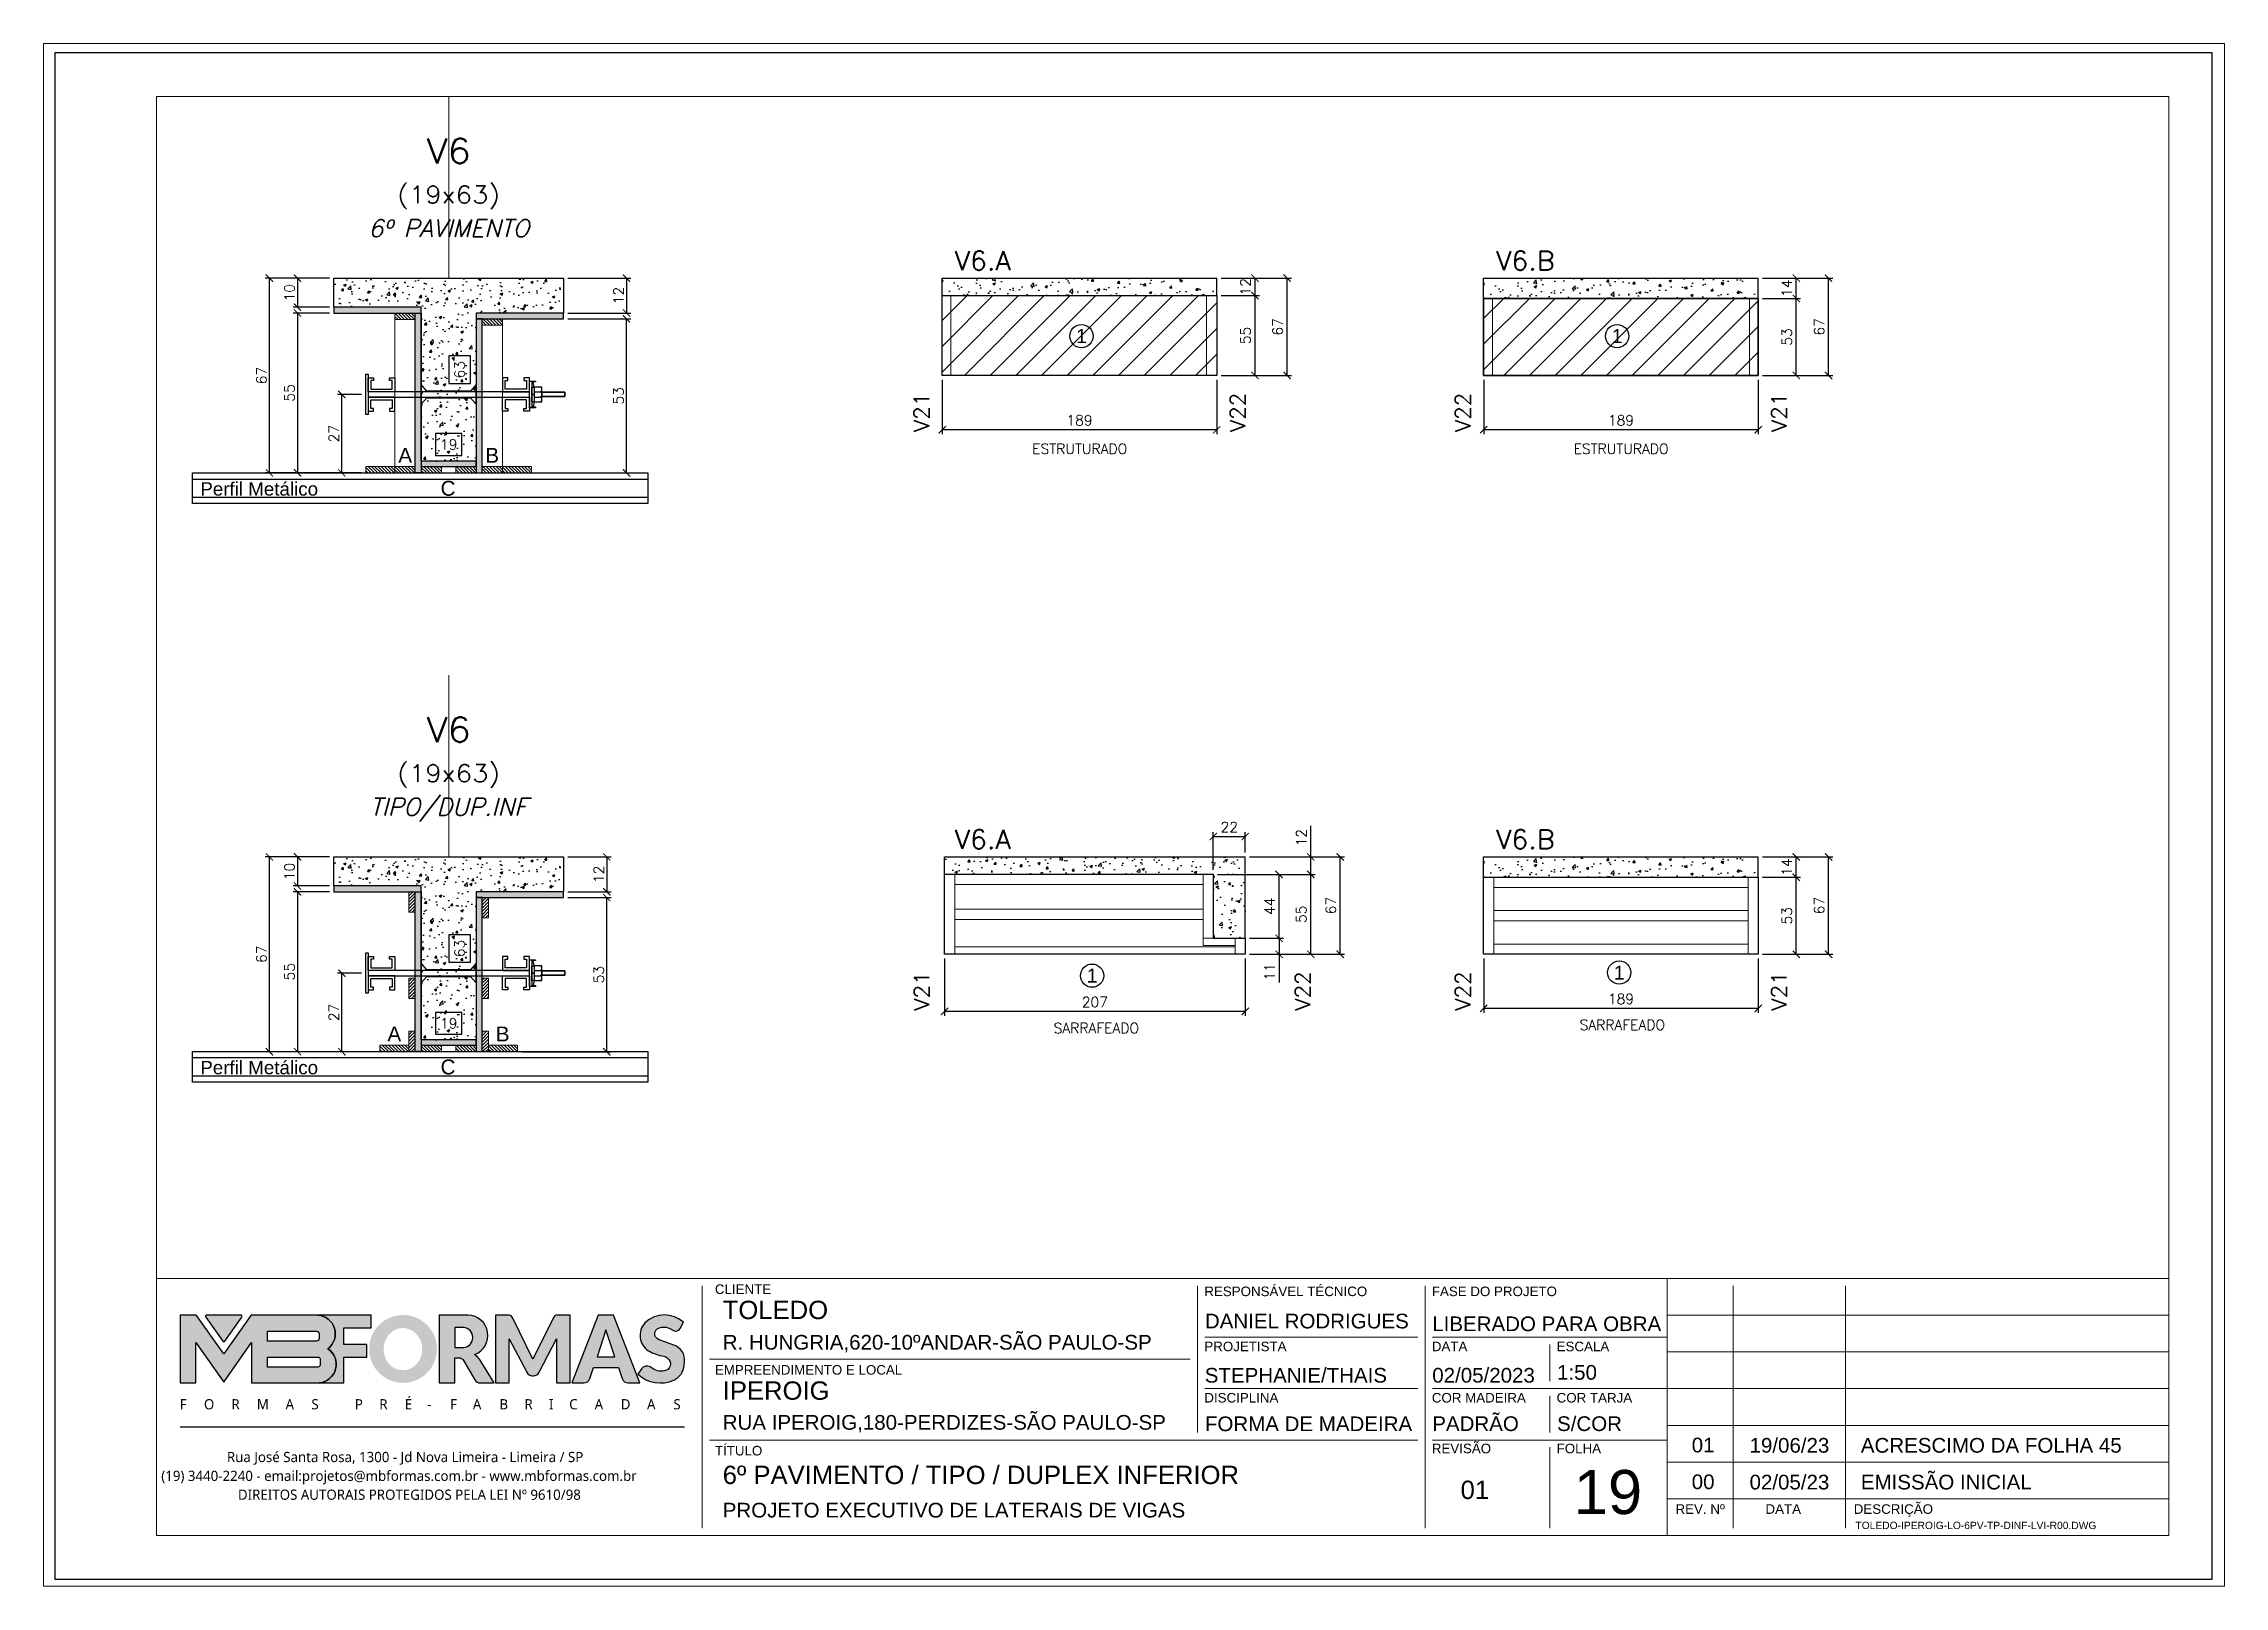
# Paper-space layout '19' of a CAD drawing. Extents: x 399.1 to 428.8, y 284.8 to 305.8.
# The model-space entities are those that its viewports show. They can reach past a viewport. Long polylines and large blocks are cut down to what shows.
import ezdxf
from ezdxf.enums import TextEntityAlignment as Align

# ---------------------------------------------------------------- set-up
doc = ezdxf.new("R2010")
doc.units = 0
doc.header["$PDMODE"] = 2
doc.header["$PDSIZE"] = 10
doc.linetypes.add('CABLIN', pattern=[0.35, 0.25, -0.1])
doc.linetypes.add('HIDDEN', pattern=[9.525, 6.35, -3.175])
doc.layers.get('0').update_dxf_attribs({"lineweight": 13})
doc.layers.get('Defpoints').update_dxf_attribs({"lineweight": 13})
for name, color, linetype in [('Barra de Ancoragem', 20, 'Continuous'), ('Concreto', 250, 'HIDDEN'), ('Cota', 4, 'Continuous'), ('Cota Seção (2x)', 4, 'Continuous'), ('Hachura', 252, 'CABLIN'), ('MB Logo', 255, 'Continuous'), ('Painéis', 200, 'Continuous'), ('Perfil Metálico', 224, 'Continuous'), ('Reaproveitamento', 251, 'Continuous'), ('Romaneio', 10, 'Continuous'), ('Texto de Titulo', 7, 'Continuous'), ('Texto Qtd Sarr', 242, 'Continuous'), ('Tubo de PVC', 51, 'Continuous')]:
    doc.layers.add(name, color=color, linetype=linetype)
for name, color, linetype, lineweight in [('FOLHA MB', 7, 'Continuous', 13), ('Madeira', 100, 'Continuous', 13), ('N° Folha', 5, 'Continuous', 13), ('Sarr 2.2x7', 40, 'Continuous', 9), ('Texto Seção', 7, 'Continuous', 15)]:
    doc.layers.add(name, color=color, linetype=linetype, lineweight=lineweight)
doc.layers.add('Laje_Perimetro', color=7, linetype='Continuous', plot=False)
doc.layers.add('VIEW', color=252, linetype='Continuous', lineweight=13, plot=False)
doc.styles.add('ARIAL', font='arial.ttf', dxfattribs={"oblique": 15, "height": 25})
doc.styles.add('MB_C01', font='arial.ttf', dxfattribs={"height": 1.3})
doc.styles.add('MB_C02', font='arial.ttf', dxfattribs={"height": 2})
doc.styles.add('MB_C03', font='arial.ttf', dxfattribs={"height": 2.5})
doc.styles.add('MB_C04', font='arial.ttf', dxfattribs={"height": 6})
doc.styles.add('MtXpl_Lucida_Sans_Un', font='l_10646.ttf')
doc.styles.add('REGUA-120', font='ROMANS.shx', dxfattribs={"height": 15})
doc.styles.add('ROMANS', font='romans.shx')
doc.dimstyles.new('Cota Paínel', dxfattribs={"dimtxt": 7, "dimasz": 5, "dimexe": 3, "dimexo": 3, "dimgap": 3, "dimtad": 1, "dimdec": 1, "dimzin": 12, "dimdsep": 46, "dimtxsty": 'ROMANS', "dimblk": 'ARCHTICK', "dimcen": 0, "dimclrd": 4, "dimclre": 4, "dimclrt": 1, "dimadec": 1, "dimazin": 3, "dimtfac": 1, "dimtdec": 1, "dimtmove": 0, "dimatfit": 3, "dimldrblk": 'OBLIQUE', "dimfxl": 1, "dimtolj": 1, "dimtzin": 12, "dimarcsym": 0})
doc.dimstyles.new('Cota Seção (2x)', dxfattribs={"dimtxt": 7, "dimasz": 5, "dimexe": 3, "dimexo": 3, "dimgap": 2, "dimtad": 3, "dimdec": 1, "dimlfac": 0.5, "dimzin": 12, "dimdsep": 46, "dimtxsty": 'ROMANS', "dimblk": 'ARCHTICK', "dimcen": 0, "dimclrd": 4, "dimclre": 4, "dimclrt": 1, "dimadec": 1, "dimazin": 3, "dimtfac": 1, "dimtdec": 1, "dimtmove": 0, "dimatfit": 3, "dimldrblk": 'OBLIQUE', "dimfxl": 1, "dimtolj": 1, "dimtzin": 12, "dimarcsym": 0})
doc.dimstyles.new('Cota Seção interna', dxfattribs={"dimtxt": 7, "dimasz": 6, "dimexe": 0.18, "dimexo": 2, "dimgap": -4, "dimtad": 3, "dimdec": 1, "dimlfac": 0.5, "dimzin": 12, "dimdsep": 46, "dimtxsty": 'ROMANS', "dimblk": 'ARCHTICK', "dimcen": 0.09, "dimse1": 1, "dimse2": 1, "dimsd1": 1, "dimsd2": 1, "dimclrd": 180, "dimclre": 5, "dimclrt": 1, "dimadec": 0, "dimazin": 3, "dimtfac": 1, "dimtdec": 1, "dimtofl": 0, "dimtmove": 0, "dimatfit": 3, "dimldrblk": 'ARCHTICK', "dimfxl": 1, "dimtolj": 1, "dimtzin": 0, "dimarcsym": 0})
pattern_1 = [(315, (7287.3099, -3784.4996), (1.12253202, 1.12253202), [])]
pattern_2 = [(45, (-7370.0666, 27544.387), (-1.12253202, 1.12253202), [])]
pattern_3 = [(315, (7287.3099, -3386.3843), (1.12253202, 1.12253202), [])]
pattern_4 = [(315, (7287.3099, -3459.9843), (1.12253202, 1.12253202), [])]
pattern_5 = [(50, (0, 0), (17.931505, -1.568803), [1.875, -20.625]), (355, (0, 0), (-3.468783, 18.804803), [1.5, -16.5]), (100.45144, (1.494, -0.13), (14.462721, 17.236), [1.593505, -17.528553]), (46.1842, (0, 5), (26.681033, -4.137982), [2.8125, -30.9375]), (96.63564, (2.223, 4.655), (23.36655, 24.352965), [2.39026, -26.292844]), (351.18416, (0, 5), (23.36655, 24.352965), [2.25, -24.75]), (21, (2.5, 3.75), (14.922676, -10.065472), [1.875, -20.625]), (326, (2.5, 3.75), (6.082883, 18.128751), [1.5, -16.5]), (71.45144, (3.744, 2.911), (21.00556, 8.063279), [1.593505, -17.528553]), (37.5, (0, 0), (0.3039964, 8.3223463), [0, -16.3, 0, -16.75, 0, -16.5625]), (7.5, (0, 0), (6.5767384, 9.860293), [0, -9.55, 0, -15.925, 0, -6.3125]), (327.5, (-5.575, 0), (13.345561, -0.5638718), [0, -6.25, 0, -19.5, 0, -25.875]), (317.5, (-8.075, 0), (14.579654, 2.5026246), [0, -8.125, 0, -12.95, 0, -18.375])]
pattern_6 = [(45, (0, 0), (-8.838835, 8.838835), [])]

psp = doc.layouts.new('19')

msp = doc.modelspace()

# ---------------------------------------------------------------- texts
at = {"layer": 'N° Folha', "color": 5, "style": 'MB_C04'}
msp.add_text('19', height=30.306, dxfattribs=at).set_placement((-14875.91, 4127))
at = {"layer": 'Painéis', "color": 1, "char_height": 7, "attachment_point": 5, "style": 'ROMANS'}
for s, insert in [('\\A1;ESTRUTURADO', (-15215.94, 4859.89)), ('\\A1;ESTRUTURADO', (-14843.3, 4859.89)), ('\\A1;SARRAFEADO', (-15204.51, 4461.34)), ('\\A1;SARRAFEADO', (-14842.45, 4463.5))]:
    msp.add_mtext(s, dxfattribs=dict(at, insert=insert))
at = {"layer": 'Romaneio', "color": 0, "style": 'ARIAL'}
for p in [(-15214.76, 4937.43), (-14846.04, 4937.43), (-14844.57, 4499.51), (-15207.46, 4497.39)]:
    msp.add_text('1', height=9.6, dxfattribs=at).set_placement(p, align=Align.MIDDLE_CENTER)
at = {"layer": 'Texto Seção', "style": 'REGUA-120', "width": 1.05}
for s, p in [('V6.A', (-15302.03, 4982.78)), ('V6.B', (-14929.39, 4982.78)), ('V6.A', (-15302.03, 4584.66)), ('V6.B', (-14929.39, 4584.66))]:
    msp.add_text(s, height=13, dxfattribs=at).set_placement(p)
for s, p in [('V21', (-15324.89, 4884.93)), ('V22', (-15107.2, 4884.93)), ('V22', (-14952.25, 4884.93)), ('V21', (-14734.56, 4884.93)), ('V21', (-15324.67, 4486.82)), ('V22', (-15062.51, 4486.82)), ('V22', (-14952.25, 4486.82)), ('V21', (-14734.56, 4486.82))]:
    msp.add_text(s, height=10.4, rotation=90, dxfattribs=at).set_placement(p, align=Align.MIDDLE_CENTER)
at = {"layer": 'Texto Seção', "color": 0, "linetype": 'Continuous', "style": 'ARIAL'}
for s, p in [('A', (-15680.24, 4855.39)), ('B', (-15620.38, 4855.39)), ('C', (-15650.75, 4832.72)), ('A', (-15687.75, 4457.28)), ('B', (-15613.16, 4457.28)), ('C', (-15650.75, 4434.6))]:
    msp.add_text(s, height=10.22, dxfattribs=at).set_placement(p, align=Align.MIDDLE_CENTER)
at = {"layer": 'Texto Seção', "style": 'ARIAL'}
for p in [(-15780.75, 4832.28), (-15780.75, 4434.17)]:
    msp.add_text('Perfil Metálico', height=9.24, dxfattribs=at).set_placement(p, align=Align.MIDDLE_CENTER)

# ---------------------------------------------------------------- blocks, each defined once
blk = doc.blocks.new('MB-NOVO')
at = {"layer": 'MB Logo', "linetype": 'Continuous'}
h = blk.add_hatch(color=256, dxfattribs=at)
h.dxf.hatch_style = 1
h.set_gradient(color1=(242, 132, 69), color2=(247, 180, 141), rotation=90, tint=1)
h.paths.add_polyline_path([(-18529.6, 10980.8), (-18475.7, 10980.8, 0.706757), (-18468.7, 11008, 0.681802), (-18476.7, 11034.9), (-18529.4, 11034.9, 0.243712), (-18530.2, 11034.5), (-18551.7, 11003.9), (-18573.3, 11034.5, 0.243712), (-18574.1, 11034.9), (-18586.5, 11034.9), (-18586.5, 10980.8), (-18573.9, 10980.8), (-18573.9, 11012.9), (-18551.7, 10981.5), (-18529.6, 11012.9)])
h.paths.add_polyline_path([(-18516.8, 11014.1), (-18516.8, 11022), (-18477.8, 11022, -0.414214), (-18475.8, 11020), (-18475.8, 11016.1, -0.414214), (-18477.8, 11014.1)], flags=16)
h.paths.add_polyline_path([(-18516.8, 11001.4), (-18476.8, 11001.4, -0.414214), (-18474.8, 10999.4), (-18474.8, 10995.5, -0.414214), (-18476.8, 10993.5), (-18516.8, 10993.5)], flags=16)
at = {"layer": 'MB Logo', "true_color": 0x262626}
h = blk.add_hatch(color=250, dxfattribs=at)
h.dxf.hatch_style = 1
h.paths.add_polyline_path([(-18537.3, 11033.3, 0.60809), (-18538.1, 11034.9), (-18565.3, 11034.9, 0.60809), (-18566.1, 11033.3), (-18552.5, 11014, 0.518202), (-18550.9, 11014)])
h = blk.add_hatch(color=250, dxfattribs=at)
h.dxf.hatch_style = 1
h.paths.add_polyline_path([(-18456.2, 11011.3), (-18456.2, 11024.6), (-18434.2, 11024.6), (-18434.2, 11034.9), (-18476.7, 11034.9, -0.681802), (-18468.7, 11008, -0.706757), (-18475.7, 10980.8), (-18456.2, 10980.8), (-18456.2, 11001.4), (-18437.8, 11001.4), (-18437.8, 11011.3)])
h = blk.add_hatch(color=250, dxfattribs=at)
h.dxf.hatch_style = 1
h.paths.add_polyline_path([(-18435.9, 11007.9, 1), (-18381.9, 11007.9, 1)])
edge = h.paths.add_edge_path(flags=16)
edge.add_ellipse((-18409, 11007.7), major_axis=(0, 16.8), ratio=0.916255, start_angle=0, end_angle=360)
h = blk.add_hatch(color=250, dxfattribs=at)
h.dxf.hatch_style = 1
h.paths.add_polyline_path([(-18357, 11034.9), (-18380.2, 11034.9), (-18380.2, 10980.8), (-18367.6, 10980.8), (-18367.6, 11000.7), (-18363.4, 11000.7, -0.195765), (-18360.9, 10998.9), (-18351.8, 10983.2, 0.261385), (-18347.5, 10980.8), (-18336.4, 10980.8), (-18347.5, 10999, 0.082429), (-18349.6, 11001.5), (-18351.9, 11003.4, 0.81838)])
h.paths.add_polyline_path([(-18360.8, 11009), (-18367.6, 11009), (-18367.6, 11025), (-18360.8, 11025, -0.92578)], flags=16)
h = blk.add_hatch(color=250, dxfattribs=at)
h.dxf.hatch_style = 1
h.paths.add_polyline_path([(-18286.6, 11015.9), (-18286.6, 10980.8), (-18275.8, 10980.8), (-18275.8, 11034.9), (-18286.6, 11034.9, 0.216647), (-18289.4, 11032.4), (-18305.5, 10999.8), (-18321.6, 11032.7, 0.199908), (-18324.3, 11034.9), (-18335.2, 11034.9), (-18335.2, 10980.8), (-18324.3, 10980.8), (-18324.3, 11015.9), (-18310.4, 10989.3, 0.279644), (-18306, 10986.6, 0.340986), (-18300.5, 10989.3)])
h = blk.add_hatch(color=250, dxfattribs=at)
h.dxf.hatch_style = 1
h.paths.add_polyline_path([(-18274.4, 10980.8), (-18265, 10980.8, 0.322517), (-18260.2, 10984.3), (-18257.3, 10993), (-18237.2, 10993), (-18234.3, 10984.3, 0.322517), (-18229.5, 10980.8), (-18220.3, 10980.8), (-18241.2, 11034.9), (-18253.4, 11034.9)])
h.paths.add_polyline_path([(-18254.4, 11001.6), (-18247.3, 11023), (-18240.1, 11001.6)], flags=16)
h = blk.add_hatch(color=250, dxfattribs=at)
h.dxf.hatch_style = 1
h.paths.add_polyline_path([(-18206, 11024, -0.247671), (-18196.9, 11024.3), (-18193.5, 11022.5, 0.40799), (-18188.2, 11024.1), (-18185.4, 11029.1, 0.392837), (-18216.2, 11028.7, 0.467779), (-18213.3, 11006.3, 0.077523), (-18201.2, 11002.1, -0.214206), (-18196.1, 10997.9, -0.284295), (-18198.2, 10991.4, -0.26924), (-18208.8, 10991.6), (-18212.2, 10993.6, 0.407727), (-18219, 10992.1), (-18221.8, 10987.7, 0.296878), (-18193.2, 10983.1, 0.272251), (-18184.9, 10995.3), (-18184.6, 10997.9, 0.348906), (-18193.7, 11011.2), (-18200.4, 11013.5, -0.045018), (-18205.8, 11015.7, -0.618284)])
at = {"layer": 'MB Logo', "linetype": 'Continuous'}
blk.add_line((-18586.5, 10945.9), (-18184.8, 10945.9), dxfattribs=at)
at = {"layer": 'MB Logo', "color": 23, "linetype": 'Continuous', "true_color": 0xf28445}
for points in [[(-18573.3, 11034.5, 0.243712), (-18574.1, 11034.9), (-18586.5, 11034.9), (-18586.5, 10980.8), (-18573.9, 10980.8), (-18573.9, 11012.9), (-18551.7, 10981.5), (-18529.6, 11012.9), (-18529.6, 10980.8), (-18475.7, 10980.8, 0.706757), (-18468.7, 11008, 0.681802), (-18476.7, 11034.9), (-18529.4, 11034.9, 0.243712), (-18530.2, 11034.5), (-18551.7, 11003.9)], [(-18516.8, 11022), (-18477.8, 11022, -0.414214), (-18475.8, 11020), (-18475.8, 11016.1, -0.414214), (-18477.8, 11014.1), (-18516.8, 11014.1)], [(-18516.8, 11001.4), (-18476.8, 11001.4, -0.414214), (-18474.8, 10999.4), (-18474.8, 10995.5, -0.414214), (-18476.8, 10993.5), (-18516.8, 10993.5)]]:
    blk.add_lwpolyline(points, format="xyb", close=True, dxfattribs=at)
at = {"layer": 'MB Logo', "color": 250, "true_color": 0x262626}
for points in [[(-18537.3, 11033.3, 0.60809), (-18538.1, 11034.9), (-18565.3, 11034.9, 0.60809), (-18566.1, 11033.3), (-18552.5, 11014, 0.518202), (-18550.9, 11014)], [(-18437.8, 11011.3), (-18456.2, 11011.3), (-18456.2, 11024.6), (-18434.2, 11024.6), (-18434.2, 11034.9), (-18476.7, 11034.9, -0.681802), (-18468.7, 11008, -0.706757), (-18475.7, 10980.8), (-18456.2, 10980.8), (-18456.2, 11001.4), (-18437.8, 11001.4)], [(-18347.5, 10980.8), (-18336.4, 10980.8), (-18347.5, 10999, 0.082429), (-18349.6, 11001.5), (-18351.9, 11003.4, 0.81838), (-18357, 11034.9), (-18380.2, 11034.9), (-18380.2, 10980.8), (-18367.6, 10980.8), (-18367.6, 11000.7), (-18363.4, 11000.7, -0.209789), (-18360.8, 10998.7), (-18351.8, 10983.2, 0.261385)], [(-18286.6, 11015.9), (-18286.6, 10980.8), (-18275.8, 10980.8), (-18275.8, 11034.9), (-18286.6, 11034.9, 0.216647), (-18289.4, 11032.4), (-18305.5, 10999.8), (-18321.5, 11032.4, 0.216647), (-18324.3, 11034.9), (-18335.2, 11034.9), (-18335.2, 10980.8), (-18324.3, 10980.8), (-18324.3, 11015.9), (-18310.4, 10989.3, 0.279644), (-18306, 10986.6), (-18304.9, 10986.6, 0.279644), (-18300.5, 10989.3)], [(-18265, 10980.8, 0.322517), (-18260.2, 10984.3), (-18257.3, 10993), (-18237.2, 10993), (-18234.3, 10984.3, 0.322517), (-18229.5, 10980.8), (-18220.3, 10980.8), (-18241.2, 11034.9), (-18253.4, 11034.9), (-18274.4, 10980.8)], [(-18206.2, 11015.9, -0.549626), (-18206.4, 11023.8, -0.258723), (-18196.9, 11024.3), (-18193.5, 11022.5, 0.40799), (-18188.2, 11024.1), (-18185.4, 11029.1, 0.392837), (-18216.2, 11028.7, 0.467779), (-18213.3, 11006.3, 0.077523), (-18201.2, 11002.1, -0.203897), (-18196.3, 10998.2), (-18196.1, 10997.8, -0.267611), (-18198, 10991.6), (-18198.5, 10991.3, -0.261145), (-18208.8, 10991.6), (-18212.2, 10993.6, 0.407727), (-18219, 10992.1), (-18221.8, 10987.7, 0.296878), (-18193.2, 10983.1, 0.265963), (-18184.9, 10994.9), (-18184.7, 10997.6, 0.340466), (-18193.1, 11011), (-18200.4, 11013.5, -0.049298)], [(-18367.6, 11009), (-18360.8, 11009, 0.92578), (-18360.8, 11025), (-18367.6, 11025)]]:
    blk.add_lwpolyline(points, format="xyb", close=True, dxfattribs=at)
blk.add_lwpolyline([(-18247.3, 11023), (-18254.4, 11001.6), (-18240.1, 11001.6)], close=True, dxfattribs=at)
at = {"layer": 'MB Logo', "color": 250, "true_color": 0x262626, "style": 'MtXpl_Lucida_Sans_Un'}
for s, height, p in [('F', 8.12, (-18586.8, 10959.8)), ('O', 8.12, (-18567.5, 10959.8)), ('R', 8.12, (-18545.6, 10959.8)), ('M', 8.12, (-18525.4, 10959.8)), ('A', 8.12, (-18502.5, 10959.8)), ('S', 8.12, (-18481.9, 10959.8)), ('P', 8.12, (-18447.3, 10959.8)), ('R', 8.12, (-18427.8, 10959.8)), ('É', 8.12, (-18407.5, 10959.8)), ('-', 8.12, (-18389.6, 10959.8)), ('F', 8.12, (-18371.4, 10959.8)), ('A', 8.12, (-18353.3, 10959.8)), ('B', 8.12, (-18332.1, 10959.8)), ('R', 8.12, (-18312.2, 10959.8)), ('I', 8.12, (-18292.7, 10959.8)), ('C', 8.12, (-18276.6, 10959.8)), ('A', 8.12, (-18256.3, 10959.8)), ('D', 8.12, (-18235.5, 10959.8)), ('A', 8.12, (-18214.6, 10959.8)), ('S', 8.12, (-18193.6, 10959.8)), ('DIREITOS AUTORAIS PROTEGIDOS PELA LEI Nº 9610/98', 8.122, (-18540.4, 10887.8))]:
    blk.add_text(s, height=height, dxfattribs=at).set_placement(p)
at = {"layer": 'MB Logo', "style": 'MtXpl_Lucida_Sans_Un'}
for s, p in [('Rua José Santa Rosa, 1300 - Jd Nova Limeira - Limeira / SP', (-18549.2, 10917.8)), ('(19) 3440-2240 - email:projetos@mbformas.com.br - www.mbformas.com.br', (-18601.5, 10902.8))]:
    blk.add_text(s, height=8.122, dxfattribs=at).set_placement(p)
blk = doc.blocks.new('A$C169d8357')
at = {"layer": 'FOLHA MB', "color": 1}
for p, q in [((1109.8, 356.7), (70, 356.7)), ((445.6, 351.7), (445.6, 185)), ((786.6, 351.7), (786.6, 250.7)), ((943.1, 351.7), (943.1, 185)), ((1109.8, 356.7), (1109.8, 179.9)), ((1455, 356.7), (1109.8, 356.7)), ((1155.3, 185), (1155.3, 351.7)), ((1232.6, 351.7), (1232.6, 185)), ((1455, 331.5), (1109.8, 331.5)), ((938.1, 316.3), (791.6, 316.3)), ((1109.8, 316.3), (948.2, 316.3)), ((781.5, 301.2), (450.7, 301.2)), ((1029, 311.3), (1029, 286)), ((1455, 306.2), (1109.8, 306.2)), ((938.1, 281), (791.6, 281)), ((1109.8, 281), (948.2, 281)), ((1029, 275.9), (1029, 250.7)), ((1455, 281), (1109.8, 281)), ((1455, 255.7), (1109.8, 255.7)), ((938.1, 245.6), (450.7, 245.6)), ((1109.8, 245.6), (948.2, 245.6)), ((1029, 240.6), (1029, 185)), ((1455, 230.4), (1109.8, 230.4)), ((1455, 205.2), (1109.8, 205.2))]:
    blk.add_line(p, q, dxfattribs=at)
for points in [[(0, 1199.9), (0, 149.9), (1485, 149.9), (1485, 1199.9)], [(70, 1169.9), (70, 179.9), (1455, 179.9), (1455, 1169.9)]]:
    blk.add_lwpolyline(points, close=True, dxfattribs=at)
at = {"layer": 'MB Logo', "xscale": 0.8642040370897565, "yscale": 0.8642040370897565, "zscale": 0.8642040370897565}
blk.add_blockref('MB-NOVO', (16148.7, -9204.8), dxfattribs=at)
at = {"layer": 'FOLHA MB', "color": 6}
for s, height, style, p in [('CLIENTE', 6.57, 'MB_C01', (454.3, 346.1)), ('RESPONSÁVEL TÉCNICO', 6.566, 'MB_C01', (791.2, 344.6)), ('FASE DO PROJETO', 6.566, 'MB_C01', (947.8, 344.6)), ('R. HUNGRIA,620-10ºANDAR-SÃO PAULO-SP', 10.102, 'MB_C02', (459.7, 307.8)), ('PROJETISTA', 6.57, 'MB_C01', (791.2, 306.7)), ('DATA', 6.57, 'MB_C01', (947.8, 306.7)), ('ESCALA', 6.57, 'MB_C01', (1033.7, 306.7)), ('EMPREENDIMENTO E LOCAL', 6.566, 'MB_C01', (454.3, 290.6)), ('DISCIPLINA', 6.57, 'MB_C01', (791.2, 271.4)), ('COR MADEIRA', 6.566, 'MB_C01', (947.8, 271.4)), ('COR TARJA', 6.57, 'MB_C01', (1033.7, 271.4)), ('RUA IPEROIG,180-PERDIZES-SÃO PAULO-SP', 10.102, 'MB_C02', (459.7, 252.7)), ('TÍTULO', 6.57, 'MB_C01', (454.3, 235)), ('REVISÃO', 6.57, 'MB_C01', (947.8, 236.5)), ('FOLHA', 6.57, 'MB_C01', (1033.7, 236.5)), ('PROJETO EXECUTIVO DE LATERAIS DE VIGAS', 10.102, 'MB_C02', (459.7, 192.3))]:
    blk.add_text(s, height=height, dxfattribs=dict(at, style=style)).set_placement(p)
at = {"layer": 'FOLHA MB', "color": 5}
for s, height, style, p in [('TOLEDO', 12.63, 'MB_C03', (459.7, 328.8)), ('DANIEL RODRIGUES', 10.102, 'MB_C02', (791.6, 322.4)), ('LIBERADO PARA OBRA', 10.102, 'MB_C02', (948.1, 320.5)), ('IPEROIG', 12.63, 'MB_C03', (459.7, 273.3)), ('STEPHANIE/THAIS', 10.102, 'MB_C02', (791.5, 285.1)), ('02/05/2023', 10.1, 'MB_C02', (948.1, 285.1)), ('1:50', 10.1, 'MB_C02', (1034, 287.1)), ('FORMA DE MADEIRA', 10.102, 'MB_C02', (791.6, 251.7)), ('PADRÃO', 10.1, 'MB_C02', (948.1, 251.8)), ('S/COR', 10.1, 'MB_C02', (1034, 251.8)), ('01', 10.1, 'MB_C02', (1126.7, 237.1)), ('19/06/23', 10.1, 'MB_C02', (1166.5, 236.9)), ('ACRESCIMO DA FOLHA 45', 10.102, 'MB_C02', (1243.1, 236.9)), ('6º PAVIMENTO / TIPO / DUPLEX INFERIOR', 12.628, 'MB_C03', (459.7, 215.3)), ('01', 12.63, 'MB_C03', (967.6, 205)), ('00', 10.1, 'MB_C02', (1126.7, 211.8)), ('02/05/23', 10.1, 'MB_C02', (1166.5, 211.6)), ('EMISSÃO INICIAL', 10.102, 'MB_C02', (1243.1, 211.6))]:
    blk.add_text(s, height=height, dxfattribs=dict(at, style=style)).set_placement(p)
at = {"layer": 'FOLHA MB', "color": 6, "style": 'MB_C01'}
for s, p in [('REV. Nº', (1132.5, 198.1)), ('DATA', (1189.7, 198.1)), ('DESCRIÇÃO', (1265.5, 198.1))]:
    blk.add_text(s, height=6.57, dxfattribs=at).set_placement(p, align=Align.MIDDLE_CENTER)
at = {"layer": 'FOLHA MB', "insert": (1239.4, 189.4), "char_height": 5.051, "width": 210.818, "attachment_point": 1, "style": 'MB_C04'}
blk.add_mtext('TOLEDO-IPEROIG-LO-6PV-TP-DINF-LVI-R00.DWG', dxfattribs=at)
blk = doc.blocks.new('titulo1')
at = {"layer": 'Defpoints', "color": 252, "linetype": 'HIDDEN', "ltscale": 2}
blk.add_line((0, 0), (0, 125), dxfattribs=at)
at = {"layer": 'Defpoints', "style": 'ROMANS', "oblique": 15}
blk.add_attdef('FOLHA', text='', height=10, dxfattribs=at).set_placement((0, 15.6), align=Align.MIDDLE_CENTER)
at = {"layer": 'Texto Qtd Sarr', "color": 3, "style": 'ROMANS', "oblique": 15}
for tag, height, p in [('TITULO', 17, (0, 71.4)), ('SEÇÃO', 12, (0, 41.5))]:
    blk.add_attdef(tag, text='', height=height, dxfattribs=at).set_placement(p, align=Align.MIDDLE_CENTER)
blk = doc.blocks.new('*D427')
at = {"layer": 'Cota Seção (2x)', "color": 180, "lineweight": -2, "transparency": 16777216}
for p, q in [((-15641.3, 4472.1), (-15659.3, 4472.1)), ((-15659.3, 4472.1), (-15659.3, 4457.1)), ((-15641.3, 4457.1), (-15641.3, 4472.1)), ((-15659.3, 4457.1), (-15641.3, 4457.1))]:
    blk.add_line(p, q, dxfattribs=at)
at = {"layer": 'Defpoints', "color": 0, "transparency": 16777216}
for p in [(-15669.3, 4453.1), (-15631.3, 4453.1), (-15631.3, 4453.1)]:
    blk.add_point(p, dxfattribs=at)
at = {"layer": 'Cota Seção (2x)', "color": 1, "transparency": 16777216, "insert": (-15650.3, 4464.6), "char_height": 7, "attachment_point": 5, "style": 'ROMANS'}
blk.add_mtext('\\A1;19', dxfattribs=at)
blk = doc.blocks.new('_ArchTick')
at = {"color": 0, "linetype": 'ByBlock', "const_width": 0.15}
blk.add_lwpolyline([(-0.5, -0.5), (0.5, 0.5)], dxfattribs=at)
blk = doc.blocks.new('*D428')
at = {"layer": 'Cota', "color": 4, "lineweight": -2, "transparency": 16777216}
for p, q in [((-15568.3, 4579.1), (-15538.5, 4579.1)), ((-15541.5, 4579.1), (-15541.5, 4555.1)), ((-15568.3, 4555.1), (-15538.5, 4555.1))]:
    blk.add_line(p, q, dxfattribs=at)
at = {"layer": 'Defpoints', "color": 0, "transparency": 16777216}
for p in [(-15571.3, 4579.1), (-15571.3, 4555.1), (-15541.5, 4555.1)]:
    blk.add_point(p, dxfattribs=at)
at = {"layer": 'Cota', "color": 4, "lineweight": -2, "transparency": 16777216, "xscale": 5, "yscale": 5, "zscale": 5}
for p, rotation in [((-15541.5, 4579.1), 90), ((-15541.5, 4555.1), 270)]:
    blk.add_blockref('_ArchTick', p, dxfattribs=dict(at, rotation=rotation))
at = {"layer": 'Cota', "color": 1, "transparency": 16777216, "insert": (-15547, 4567.1), "char_height": 7, "attachment_point": 5, "rotation": 90, "style": 'ROMANS'}
blk.add_mtext('\\A1;12', dxfattribs=at)
blk = doc.blocks.new('_OBLIQUE')
at = {"color": 0, "linetype": 'ByBlock', "lineweight": -2}
for p, q in [((0, 0), (-1, 0)), ((-0.5, -0.5), (0.5, 0.5))]:
    blk.add_line(p, q, dxfattribs=at)
blk = doc.blocks.new('DSADSAD')
at = {"layer": 'Barra de Ancoragem'}
for p, q in [((-12991, 7698.4), (-13009.2, 7698.4)), ((-13005.1, 7696.9), (-13008.6, 7697.6)), ((-12995.1, 7696.9), (-12991.5, 7697.6))]:
    blk.add_line(p, q, dxfattribs=at)
at = {"layer": 'Barra de Ancoragem', "flags": 128}
for points in [[(-13009.2, 7700.2), (-12991, 7700.2), (-12991, 7698.4), (-13009.2, 7698.4)], [(-13008.6, 7698.4), (-13008.6, 7696), (-13009.2, 7696), (-13009.2, 7698.4)], [(-12995.1, 7698.4), (-12995.1, 7696.9), (-13005.1, 7696.9), (-13005.1, 7698.4)], [(-12991, 7698.4), (-12991, 7696), (-12991.5, 7696), (-12991.5, 7698.4)]]:
    blk.add_lwpolyline(points, close=True, dxfattribs=at)
for points in [[(-13005.1, 7696.9), (-13005.1, 7691.6), (-12995.1, 7691.6), (-12995.1, 7696.9)], [(-13000.4, 7696.9), (-13000.4, 7698.4), (-12999.8, 7698.4), (-12999.8, 7696.9), (-13000.4, 7696.9), (-12999.8, 7696.9)]]:
    blk.add_lwpolyline(points, dxfattribs=at)
for points in [[(-13001.9, 7696.9), (-13001.9, 7692.8, 0.666667), (-12998.3, 7692.8, 0.666667)], [(-12998.3, 7696.9), (-12998.3, 7692.8, 0.729796), (-12995.1, 7692.8, 0.729796)]]:
    blk.add_lwpolyline(points, format="xyb", dxfattribs=at)
at = {"layer": 'Barra de Ancoragem'}
blk.add_arc((-13003.5, 7693.3), 1.7, 197.7564, 342.2436, dxfattribs=at)
blk = doc.blocks.new('*D429')
at = {"layer": 'Cota', "color": 4, "lineweight": -2, "transparency": 16777216}
for p, q in [((-15710.4, 4499.1), (-15726.9, 4499.1)), ((-15723.9, 4445.1), (-15723.9, 4499.1)), ((-15700.9, 4445.1), (-15726.9, 4445.1))]:
    blk.add_line(p, q, dxfattribs=at)
at = {"layer": 'Defpoints', "color": 0, "transparency": 16777216}
for p in [(-15723.9, 4499.1), (-15707.4, 4499.1), (-15697.9, 4445.1)]:
    blk.add_point(p, dxfattribs=at)
at = {"layer": 'Cota', "color": 4, "lineweight": -2, "transparency": 16777216, "xscale": 5, "yscale": 5, "zscale": 5}
for p, rotation in [((-15723.9, 4499.1), 90), ((-15723.9, 4445.1), 270)]:
    blk.add_blockref('_ArchTick', p, dxfattribs=dict(at, rotation=rotation))
at = {"layer": 'Cota', "color": 1, "transparency": 16777216, "insert": (-15729.4, 4472.1), "char_height": 7, "attachment_point": 5, "rotation": 90, "style": 'ROMANS'}
blk.add_mtext('\\A1;27', dxfattribs=at)
blk = doc.blocks.new('*D430')
at = {"layer": 'Cota', "color": 4, "lineweight": -2, "transparency": 16777216}
for p, q in [((-15732.3, 4579.1), (-15776.7, 4579.1)), ((-15773.7, 4445.1), (-15773.7, 4579.1)), ((-15710.3, 4445.1), (-15776.7, 4445.1))]:
    blk.add_line(p, q, dxfattribs=at)
at = {"layer": 'Defpoints', "color": 0, "transparency": 16777216}
for p in [(-15773.7, 4579.1), (-15729.3, 4579.1), (-15707.3, 4445.1)]:
    blk.add_point(p, dxfattribs=at)
at = {"layer": 'Cota', "color": 4, "lineweight": -2, "transparency": 16777216, "xscale": 5, "yscale": 5, "zscale": 5}
for p, rotation in [((-15773.7, 4579.1), 90), ((-15773.7, 4445.1), 270)]:
    blk.add_blockref('_ArchTick', p, dxfattribs=dict(at, rotation=rotation))
at = {"layer": 'Cota', "color": 1, "transparency": 16777216, "insert": (-15779.2, 4512.1), "char_height": 7, "attachment_point": 5, "rotation": 90, "style": 'ROMANS'}
blk.add_mtext('\\A1;67', dxfattribs=at)
blk = doc.blocks.new('*D431')
at = {"layer": 'Cota', "color": 4, "lineweight": -2, "transparency": 16777216}
for p, q in [((-15568.3, 4551.1), (-15538.5, 4551.1)), ((-15541.5, 4445.1), (-15541.5, 4551.1)), ((-15599.9, 4445.1), (-15538.5, 4445.1))]:
    blk.add_line(p, q, dxfattribs=at)
at = {"layer": 'Defpoints', "color": 0, "transparency": 16777216}
for p in [(-15571.3, 4551.1), (-15541.5, 4551.1), (-15602.9, 4445.1)]:
    blk.add_point(p, dxfattribs=at)
at = {"layer": 'Cota', "color": 4, "lineweight": -2, "transparency": 16777216, "xscale": 5, "yscale": 5, "zscale": 5}
for p, rotation in [((-15541.5, 4551.1), 90), ((-15541.5, 4445.1), 270)]:
    blk.add_blockref('_ArchTick', p, dxfattribs=dict(at, rotation=rotation))
at = {"layer": 'Cota', "color": 1, "transparency": 16777216, "insert": (-15547, 4498.1), "char_height": 7, "attachment_point": 5, "rotation": 90, "style": 'ROMANS'}
blk.add_mtext('\\A1;53', dxfattribs=at)
blk = doc.blocks.new('*D432')
at = {"layer": 'Cota Seção (2x)', "color": 180, "lineweight": -2, "transparency": 16777216}
for p, q in [((-15635.3, 4525.6), (-15650.3, 4525.6)), ((-15650.3, 4525.6), (-15650.3, 4506.6)), ((-15635.3, 4506.6), (-15635.3, 4525.6)), ((-15650.3, 4506.6), (-15635.3, 4506.6))]:
    blk.add_line(p, q, dxfattribs=at)
at = {"layer": 'Defpoints', "color": 0, "transparency": 16777216}
for p in [(-15631.3, 4579.1), (-15631.3, 4579.1), (-15631.3, 4453.1)]:
    blk.add_point(p, dxfattribs=at)
at = {"layer": 'Cota Seção (2x)', "color": 1, "transparency": 16777216, "insert": (-15642.8, 4516.1), "char_height": 7, "attachment_point": 5, "rotation": 90, "style": 'ROMANS'}
blk.add_mtext('\\A1;63', dxfattribs=at)
blk = doc.blocks.new('*D433')
at = {"layer": 'Cota', "color": 4, "lineweight": -2, "transparency": 16777216}
for p, q in [((-15732.3, 4579.1), (-15757.4, 4579.1)), ((-15754.4, 4579.1), (-15754.4, 4559.1)), ((-15732.3, 4559.1), (-15757.4, 4559.1))]:
    blk.add_line(p, q, dxfattribs=at)
at = {"layer": 'Defpoints', "color": 0, "transparency": 16777216}
for p in [(-15729.3, 4579.1), (-15754.4, 4559.1), (-15729.3, 4559.1)]:
    blk.add_point(p, dxfattribs=at)
at = {"layer": 'Cota', "color": 4, "lineweight": -2, "transparency": 16777216, "xscale": 5, "yscale": 5, "zscale": 5}
for p, rotation in [((-15754.4, 4579.1), 90), ((-15754.4, 4559.1), 270)]:
    blk.add_blockref('_ArchTick', p, dxfattribs=dict(at, rotation=rotation))
at = {"layer": 'Cota', "color": 1, "transparency": 16777216, "insert": (-15759.9, 4569.1), "char_height": 7, "attachment_point": 5, "rotation": 90, "style": 'ROMANS'}
blk.add_mtext('\\A1;10', dxfattribs=at)
blk = doc.blocks.new('*D434')
at = {"layer": 'Cota', "color": 4, "lineweight": -2, "transparency": 16777216}
for p, q in [((-15732.3, 4555.1), (-15757.4, 4555.1)), ((-15754.4, 4555.1), (-15754.4, 4445.1)), ((-15710.3, 4445.1), (-15757.4, 4445.1))]:
    blk.add_line(p, q, dxfattribs=at)
at = {"layer": 'Defpoints', "color": 0, "transparency": 16777216}
for p in [(-15729.3, 4555.1), (-15754.4, 4445.1), (-15707.3, 4445.1)]:
    blk.add_point(p, dxfattribs=at)
at = {"layer": 'Cota', "color": 4, "lineweight": -2, "transparency": 16777216, "xscale": 5, "yscale": 5, "zscale": 5}
for p, rotation in [((-15754.4, 4555.1), 90), ((-15754.4, 4445.1), 270)]:
    blk.add_blockref('_ArchTick', p, dxfattribs=dict(at, rotation=rotation))
at = {"layer": 'Cota', "color": 1, "transparency": 16777216, "insert": (-15759.9, 4500.1), "char_height": 7, "attachment_point": 5, "rotation": 90, "style": 'ROMANS'}
blk.add_mtext('\\A1;55', dxfattribs=at)
blk = doc.blocks.new('*D435')
at = {"layer": 'Cota Seção (2x)', "color": 180, "lineweight": -2, "transparency": 16777216}
for p, q in [((-15641.3, 4870.3), (-15659.3, 4870.3)), ((-15659.3, 4870.3), (-15659.3, 4855.3)), ((-15641.3, 4855.3), (-15641.3, 4870.3)), ((-15659.3, 4855.3), (-15641.3, 4855.3))]:
    blk.add_line(p, q, dxfattribs=at)
at = {"layer": 'Defpoints', "color": 0, "transparency": 16777216}
for p in [(-15669.3, 4851.3), (-15631.3, 4851.3), (-15631.3, 4851.3)]:
    blk.add_point(p, dxfattribs=at)
at = {"layer": 'Cota Seção (2x)', "color": 1, "transparency": 16777216, "insert": (-15650.3, 4862.8), "char_height": 7, "attachment_point": 5, "style": 'ROMANS'}
blk.add_mtext('\\A1;19', dxfattribs=at)
blk = doc.blocks.new('*D436')
at = {"layer": 'Cota', "color": 4, "lineweight": -2, "transparency": 16777216}
for p, q in [((-15568.3, 4977.3), (-15524.9, 4977.3)), ((-15527.9, 4977.3), (-15527.9, 4953.3)), ((-15568.3, 4953.3), (-15524.9, 4953.3))]:
    blk.add_line(p, q, dxfattribs=at)
at = {"layer": 'Defpoints', "color": 0, "transparency": 16777216}
for p in [(-15571.3, 4977.3), (-15571.3, 4953.3), (-15527.9, 4953.3)]:
    blk.add_point(p, dxfattribs=at)
at = {"layer": 'Cota', "color": 4, "lineweight": -2, "transparency": 16777216, "xscale": 5, "yscale": 5, "zscale": 5}
for p, rotation in [((-15527.9, 4977.3), 90), ((-15527.9, 4953.3), 270)]:
    blk.add_blockref('_ArchTick', p, dxfattribs=dict(at, rotation=rotation))
at = {"layer": 'Cota', "color": 1, "transparency": 16777216, "insert": (-15533.4, 4965.3), "char_height": 7, "attachment_point": 5, "rotation": 90, "style": 'ROMANS'}
blk.add_mtext('\\A1;12', dxfattribs=at)
blk = doc.blocks.new('*D437')
at = {"layer": 'Cota', "color": 4, "lineweight": -2, "transparency": 16777216}
for p, q in [((-15710.4, 4897.3), (-15726.9, 4897.3)), ((-15723.9, 4843.3), (-15723.9, 4897.3)), ((-15710.3, 4843.3), (-15726.9, 4843.3))]:
    blk.add_line(p, q, dxfattribs=at)
at = {"layer": 'Defpoints', "color": 0, "transparency": 16777216}
for p in [(-15723.9, 4897.3), (-15707.4, 4897.3), (-15707.3, 4843.3)]:
    blk.add_point(p, dxfattribs=at)
at = {"layer": 'Cota', "color": 4, "lineweight": -2, "transparency": 16777216, "xscale": 5, "yscale": 5, "zscale": 5}
for p, rotation in [((-15723.9, 4897.3), 90), ((-15723.9, 4843.3), 270)]:
    blk.add_blockref('_ArchTick', p, dxfattribs=dict(at, rotation=rotation))
at = {"layer": 'Cota', "color": 1, "transparency": 16777216, "insert": (-15729.4, 4870.3), "char_height": 7, "attachment_point": 5, "rotation": 90, "style": 'ROMANS'}
blk.add_mtext('\\A1;27', dxfattribs=at)
blk = doc.blocks.new('*D438')
at = {"layer": 'Cota', "color": 4, "lineweight": -2, "transparency": 16777216}
for p, q in [((-15732.3, 4977.3), (-15776.7, 4977.3)), ((-15773.7, 4843.3), (-15773.7, 4977.3)), ((-15710.3, 4843.3), (-15776.7, 4843.3))]:
    blk.add_line(p, q, dxfattribs=at)
at = {"layer": 'Defpoints', "color": 0, "transparency": 16777216}
for p in [(-15773.7, 4977.3), (-15729.3, 4977.3), (-15707.3, 4843.3)]:
    blk.add_point(p, dxfattribs=at)
at = {"layer": 'Cota', "color": 4, "lineweight": -2, "transparency": 16777216, "xscale": 5, "yscale": 5, "zscale": 5}
for p, rotation in [((-15773.7, 4977.3), 90), ((-15773.7, 4843.3), 270)]:
    blk.add_blockref('_ArchTick', p, dxfattribs=dict(at, rotation=rotation))
at = {"layer": 'Cota', "color": 1, "transparency": 16777216, "insert": (-15779.2, 4910.3), "char_height": 7, "attachment_point": 5, "rotation": 90, "style": 'ROMANS'}
blk.add_mtext('\\A1;67', dxfattribs=at)
blk = doc.blocks.new('*D439')
at = {"layer": 'Cota', "color": 4, "lineweight": -2, "transparency": 16777216}
for p, q in [((-15568.3, 4949.3), (-15524.9, 4949.3)), ((-15527.9, 4843.3), (-15527.9, 4949.3)), ((-15590.3, 4843.3), (-15524.9, 4843.3))]:
    blk.add_line(p, q, dxfattribs=at)
at = {"layer": 'Defpoints', "color": 0, "transparency": 16777216}
for p in [(-15571.3, 4949.3), (-15527.9, 4949.3), (-15593.3, 4843.3)]:
    blk.add_point(p, dxfattribs=at)
at = {"layer": 'Cota', "color": 4, "lineweight": -2, "transparency": 16777216, "xscale": 5, "yscale": 5, "zscale": 5}
for p, rotation in [((-15527.9, 4949.3), 90), ((-15527.9, 4843.3), 270)]:
    blk.add_blockref('_ArchTick', p, dxfattribs=dict(at, rotation=rotation))
at = {"layer": 'Cota', "color": 1, "transparency": 16777216, "insert": (-15533.4, 4896.3), "char_height": 7, "attachment_point": 5, "rotation": 90, "style": 'ROMANS'}
blk.add_mtext('\\A1;53', dxfattribs=at)
blk = doc.blocks.new('*D440')
at = {"layer": 'Cota Seção (2x)', "color": 180, "lineweight": -2, "transparency": 16777216}
for p, q in [((-15635.3, 4923.8), (-15650.3, 4923.8)), ((-15650.3, 4923.8), (-15650.3, 4904.8)), ((-15635.3, 4904.8), (-15635.3, 4923.8)), ((-15650.3, 4904.8), (-15635.3, 4904.8))]:
    blk.add_line(p, q, dxfattribs=at)
at = {"layer": 'Defpoints', "color": 0, "transparency": 16777216}
for p in [(-15631.3, 4977.3), (-15631.3, 4977.3), (-15631.3, 4851.3)]:
    blk.add_point(p, dxfattribs=at)
at = {"layer": 'Cota Seção (2x)', "color": 1, "transparency": 16777216, "insert": (-15642.8, 4914.3), "char_height": 7, "attachment_point": 5, "rotation": 90, "style": 'ROMANS'}
blk.add_mtext('\\A1;63', dxfattribs=at)
blk = doc.blocks.new('*D441')
at = {"layer": 'Cota', "color": 4, "lineweight": -2, "transparency": 16777216}
for p, q in [((-15732.3, 4977.3), (-15757.4, 4977.3)), ((-15754.4, 4977.3), (-15754.4, 4957.3)), ((-15732.3, 4957.3), (-15757.4, 4957.3))]:
    blk.add_line(p, q, dxfattribs=at)
at = {"layer": 'Defpoints', "color": 0, "transparency": 16777216}
for p in [(-15729.3, 4977.3), (-15754.4, 4957.3), (-15729.3, 4957.3)]:
    blk.add_point(p, dxfattribs=at)
at = {"layer": 'Cota', "color": 4, "lineweight": -2, "transparency": 16777216, "xscale": 5, "yscale": 5, "zscale": 5}
for p, rotation in [((-15754.4, 4977.3), 90), ((-15754.4, 4957.3), 270)]:
    blk.add_blockref('_ArchTick', p, dxfattribs=dict(at, rotation=rotation))
at = {"layer": 'Cota', "color": 1, "transparency": 16777216, "insert": (-15759.9, 4967.3), "char_height": 7, "attachment_point": 5, "rotation": 90, "style": 'ROMANS'}
blk.add_mtext('\\A1;10', dxfattribs=at)
blk = doc.blocks.new('*D442')
at = {"layer": 'Cota', "color": 4, "lineweight": -2, "transparency": 16777216}
for p, q in [((-15732.3, 4953.3), (-15757.4, 4953.3)), ((-15754.4, 4953.3), (-15754.4, 4843.3)), ((-15710.3, 4843.3), (-15757.4, 4843.3))]:
    blk.add_line(p, q, dxfattribs=at)
at = {"layer": 'Defpoints', "color": 0, "transparency": 16777216}
for p in [(-15729.3, 4953.3), (-15754.4, 4843.3), (-15707.3, 4843.3)]:
    blk.add_point(p, dxfattribs=at)
at = {"layer": 'Cota', "color": 4, "lineweight": -2, "transparency": 16777216, "xscale": 5, "yscale": 5, "zscale": 5}
for p, rotation in [((-15754.4, 4953.3), 90), ((-15754.4, 4843.3), 270)]:
    blk.add_blockref('_ArchTick', p, dxfattribs=dict(at, rotation=rotation))
at = {"layer": 'Cota', "color": 1, "transparency": 16777216, "insert": (-15759.9, 4898.3), "char_height": 7, "attachment_point": 5, "rotation": 90, "style": 'ROMANS'}
blk.add_mtext('\\A1;55', dxfattribs=at)
blk = doc.blocks.new('*D443')
at = {"layer": 'Cota', "color": 4, "lineweight": -2, "transparency": 16777216}
for p, q in [((-15310.6, 4907.3), (-15310.6, 4870)), ((-15121.6, 4907.3), (-15121.6, 4870)), ((-15121.6, 4873), (-15310.6, 4873))]:
    blk.add_line(p, q, dxfattribs=at)
at = {"layer": 'Defpoints', "color": 0, "transparency": 16777216}
for p in [(-15310.6, 4910.3), (-15121.6, 4910.3), (-15310.6, 4873)]:
    blk.add_point(p, dxfattribs=at)
at = {"layer": 'Cota', "color": 4, "lineweight": -2, "transparency": 16777216, "xscale": 5, "yscale": 5, "zscale": 5, "rotation": 180}
blk.add_blockref('_ArchTick', (-15310.6, 4873), dxfattribs=at)
at = {"layer": 'Cota', "color": 4, "lineweight": -2, "transparency": 16777216, "xscale": 5, "yscale": 5, "zscale": 5}
blk.add_blockref('_ArchTick', (-15121.6, 4873), dxfattribs=at)
at = {"layer": 'Cota', "color": 1, "transparency": 16777216, "insert": (-15216.1, 4879.5), "char_height": 7, "attachment_point": 5, "style": 'ROMANS'}
blk.add_mtext('\\A1;189', dxfattribs=at)
blk = doc.blocks.new('*D444')
at = {"layer": 'Cota', "color": 4, "lineweight": -2, "transparency": 16777216}
for p, q in [((-15118.6, 4965.3), (-15092.3, 4965.3)), ((-15095.3, 4910.3), (-15095.3, 4965.3)), ((-15118.6, 4910.3), (-15092.3, 4910.3))]:
    blk.add_line(p, q, dxfattribs=at)
at = {"layer": 'Defpoints', "color": 0, "transparency": 16777216}
for p in [(-15121.6, 4965.3), (-15095.3, 4965.3), (-15121.6, 4910.3)]:
    blk.add_point(p, dxfattribs=at)
at = {"layer": 'Cota', "color": 4, "lineweight": -2, "transparency": 16777216, "xscale": 5, "yscale": 5, "zscale": 5}
for p, rotation in [((-15095.3, 4965.3), 90), ((-15095.3, 4910.3), 270)]:
    blk.add_blockref('_ArchTick', p, dxfattribs=dict(at, rotation=rotation))
at = {"layer": 'Cota', "color": 1, "transparency": 16777216, "insert": (-15101.8, 4937.8), "char_height": 7, "attachment_point": 5, "rotation": 90, "style": 'ROMANS'}
blk.add_mtext('\\A1;55', dxfattribs=at)
blk = doc.blocks.new('*D445')
at = {"layer": 'Cota', "color": 4, "lineweight": -2, "transparency": 16777216}
for p, q in [((-15118.6, 4977.3), (-15092.3, 4977.3)), ((-15095.3, 4965.3), (-15095.3, 4977.3)), ((-15118.6, 4965.3), (-15092.3, 4965.3))]:
    blk.add_line(p, q, dxfattribs=at)
at = {"layer": 'Defpoints', "color": 0, "transparency": 16777216}
for p in [(-15121.6, 4977.3), (-15095.3, 4977.3), (-15121.6, 4965.3)]:
    blk.add_point(p, dxfattribs=at)
at = {"layer": 'Cota', "color": 4, "lineweight": -2, "transparency": 16777216, "xscale": 5, "yscale": 5, "zscale": 5}
for p, rotation in [((-15095.3, 4977.3), 90), ((-15095.3, 4965.3), 270)]:
    blk.add_blockref('_ArchTick', p, dxfattribs=dict(at, rotation=rotation))
at = {"layer": 'Cota', "color": 1, "transparency": 16777216, "insert": (-15101.8, 4971.3), "char_height": 7, "attachment_point": 5, "rotation": 90, "style": 'ROMANS'}
blk.add_mtext('\\A1;12', dxfattribs=at)
blk = doc.blocks.new('*D446')
at = {"layer": 'Cota', "color": 4, "lineweight": -2, "transparency": 16777216}
for p, q in [((-15118.6, 4977.3), (-15070.2, 4977.3)), ((-15073.2, 4910.3), (-15073.2, 4977.3)), ((-15118.6, 4910.3), (-15070.2, 4910.3))]:
    blk.add_line(p, q, dxfattribs=at)
at = {"layer": 'Defpoints', "color": 0, "transparency": 16777216}
for p in [(-15121.6, 4977.3), (-15073.2, 4977.3), (-15121.6, 4910.3)]:
    blk.add_point(p, dxfattribs=at)
at = {"layer": 'Cota', "color": 4, "lineweight": -2, "transparency": 16777216, "xscale": 5, "yscale": 5, "zscale": 5}
for p, rotation in [((-15073.2, 4977.3), 90), ((-15073.2, 4910.3), 270)]:
    blk.add_blockref('_ArchTick', p, dxfattribs=dict(at, rotation=rotation))
at = {"layer": 'Cota', "color": 1, "transparency": 16777216, "insert": (-15079.7, 4943.8), "char_height": 7, "attachment_point": 5, "rotation": 90, "style": 'ROMANS'}
blk.add_mtext('\\A1;67', dxfattribs=at)
blk = doc.blocks.new('*D450')
at = {"layer": 'Cota', "color": 4, "lineweight": -2, "transparency": 16777216}
for p, q in [((-14937.9, 4907.3), (-14937.9, 4870)), ((-14748.9, 4907.3), (-14748.9, 4870)), ((-14748.9, 4873), (-14937.9, 4873))]:
    blk.add_line(p, q, dxfattribs=at)
at = {"layer": 'Defpoints', "color": 0, "transparency": 16777216}
for p in [(-14937.9, 4910.3), (-14748.9, 4910.3), (-14937.9, 4873)]:
    blk.add_point(p, dxfattribs=at)
at = {"layer": 'Cota', "color": 4, "lineweight": -2, "transparency": 16777216, "xscale": 5, "yscale": 5, "zscale": 5, "rotation": 180}
blk.add_blockref('_ArchTick', (-14937.9, 4873), dxfattribs=at)
at = {"layer": 'Cota', "color": 4, "lineweight": -2, "transparency": 16777216, "xscale": 5, "yscale": 5, "zscale": 5}
blk.add_blockref('_ArchTick', (-14748.9, 4873), dxfattribs=at)
at = {"layer": 'Cota', "color": 1, "transparency": 16777216, "insert": (-14843.4, 4879.5), "char_height": 7, "attachment_point": 5, "style": 'ROMANS'}
blk.add_mtext('\\A1;189', dxfattribs=at)
blk = doc.blocks.new('*D447')
at = {"layer": 'Cota', "color": 4, "lineweight": -2, "transparency": 16777216}
for p, q in [((-14745.9, 4963.3), (-14719.7, 4963.3)), ((-14722.7, 4910.3), (-14722.7, 4963.3)), ((-14745.9, 4910.3), (-14719.7, 4910.3))]:
    blk.add_line(p, q, dxfattribs=at)
at = {"layer": 'Defpoints', "color": 0, "transparency": 16777216}
for p in [(-14748.9, 4963.3), (-14722.7, 4963.3), (-14748.9, 4910.3)]:
    blk.add_point(p, dxfattribs=at)
at = {"layer": 'Cota', "color": 4, "lineweight": -2, "transparency": 16777216, "xscale": 5, "yscale": 5, "zscale": 5}
for p, rotation in [((-14722.7, 4963.3), 90), ((-14722.7, 4910.3), 270)]:
    blk.add_blockref('_ArchTick', p, dxfattribs=dict(at, rotation=rotation))
at = {"layer": 'Cota', "color": 1, "transparency": 16777216, "insert": (-14729.2, 4936.8), "char_height": 7, "attachment_point": 5, "rotation": 90, "style": 'ROMANS'}
blk.add_mtext('\\A1;53', dxfattribs=at)
blk = doc.blocks.new('*D448')
at = {"layer": 'Cota', "color": 4, "lineweight": -2, "transparency": 16777216}
for p, q in [((-14745.9, 4977.3), (-14719.7, 4977.3)), ((-14722.7, 4963.3), (-14722.7, 4977.3)), ((-14745.9, 4963.3), (-14719.7, 4963.3))]:
    blk.add_line(p, q, dxfattribs=at)
at = {"layer": 'Defpoints', "color": 0, "transparency": 16777216}
for p in [(-14748.9, 4977.3), (-14722.7, 4977.3), (-14748.9, 4963.3)]:
    blk.add_point(p, dxfattribs=at)
at = {"layer": 'Cota', "color": 4, "lineweight": -2, "transparency": 16777216, "xscale": 5, "yscale": 5, "zscale": 5}
for p, rotation in [((-14722.7, 4977.3), 90), ((-14722.7, 4963.3), 270)]:
    blk.add_blockref('_ArchTick', p, dxfattribs=dict(at, rotation=rotation))
at = {"layer": 'Cota', "color": 1, "transparency": 16777216, "insert": (-14729.2, 4970.3), "char_height": 7, "attachment_point": 5, "rotation": 90, "style": 'ROMANS'}
blk.add_mtext('\\A1;14', dxfattribs=at)
blk = doc.blocks.new('*D449')
at = {"layer": 'Cota', "color": 4, "lineweight": -2, "transparency": 16777216}
for p, q in [((-14745.9, 4977.3), (-14697.5, 4977.3)), ((-14700.5, 4910.3), (-14700.5, 4977.3)), ((-14745.9, 4910.3), (-14697.5, 4910.3))]:
    blk.add_line(p, q, dxfattribs=at)
at = {"layer": 'Defpoints', "color": 0, "transparency": 16777216}
for p in [(-14748.9, 4977.3), (-14700.5, 4977.3), (-14748.9, 4910.3)]:
    blk.add_point(p, dxfattribs=at)
at = {"layer": 'Cota', "color": 4, "lineweight": -2, "transparency": 16777216, "xscale": 5, "yscale": 5, "zscale": 5}
for p, rotation in [((-14700.5, 4977.3), 90), ((-14700.5, 4910.3), 270)]:
    blk.add_blockref('_ArchTick', p, dxfattribs=dict(at, rotation=rotation))
at = {"layer": 'Cota', "color": 1, "transparency": 16777216, "insert": (-14707, 4943.8), "char_height": 7, "attachment_point": 5, "rotation": 90, "style": 'ROMANS'}
blk.add_mtext('\\A1;67', dxfattribs=at)
blk = doc.blocks.new('*D451')
at = {"layer": 'Cota', "color": 4, "lineweight": -2, "transparency": 16777216}
for p, q in [((-15309, 4509.1), (-15309, 4469.8)), ((-15102, 4509.1), (-15102, 4469.8)), ((-15102, 4472.8), (-15309, 4472.8))]:
    blk.add_line(p, q, dxfattribs=at)
at = {"layer": 'Defpoints', "color": 0, "transparency": 16777216}
for p in [(-15309, 4512.1), (-15102, 4512.1), (-15309, 4472.8)]:
    blk.add_point(p, dxfattribs=at)
at = {"layer": 'Cota', "color": 4, "lineweight": -2, "transparency": 16777216, "xscale": 5, "yscale": 5, "zscale": 5, "rotation": 180}
blk.add_blockref('_ArchTick', (-15309, 4472.8), dxfattribs=at)
at = {"layer": 'Cota', "color": 4, "lineweight": -2, "transparency": 16777216, "xscale": 5, "yscale": 5, "zscale": 5}
blk.add_blockref('_ArchTick', (-15102, 4472.8), dxfattribs=at)
at = {"layer": 'Cota', "color": 1, "transparency": 16777216, "insert": (-15205.5, 4479.3), "char_height": 7, "attachment_point": 5, "style": 'ROMANS'}
blk.add_mtext('\\A1;207', dxfattribs=at)
blk = doc.blocks.new('*D452')
at = {"layer": 'Cota', "color": 4, "lineweight": -2, "transparency": 16777216}
for p, q in [((-15099, 4523.1), (-15075.7, 4523.1)), ((-15078.7, 4523.1), (-15078.7, 4512.1)), ((-15099, 4512.1), (-15075.7, 4512.1)), ((-15078.7, 4512.1), (-15078.7, 4492.8))]:
    blk.add_line(p, q, dxfattribs=at)
at = {"layer": 'Defpoints', "color": 0, "transparency": 16777216}
for p in [(-15102, 4523.1), (-15102, 4512.1), (-15078.7, 4512.1)]:
    blk.add_point(p, dxfattribs=at)
at = {"layer": 'Cota', "color": 4, "lineweight": -2, "transparency": 16777216, "xscale": 5, "yscale": 5, "zscale": 5}
for p, rotation in [((-15078.7, 4523.1), 90), ((-15078.7, 4512.1), 270)]:
    blk.add_blockref('_ArchTick', p, dxfattribs=dict(at, rotation=rotation))
at = {"layer": 'Cota', "color": 1, "transparency": 16777216, "insert": (-15085.2, 4500), "char_height": 7, "attachment_point": 5, "rotation": 90, "style": 'ROMANS'}
blk.add_mtext('\\A1;11', dxfattribs=at)
blk = doc.blocks.new('*D453')
at = {"layer": 'Cota', "color": 4, "lineweight": -2, "transparency": 16777216}
for p, q in [((-15121, 4567.1), (-15075.7, 4567.1)), ((-15078.7, 4523.1), (-15078.7, 4567.1)), ((-15099, 4523.1), (-15075.7, 4523.1))]:
    blk.add_line(p, q, dxfattribs=at)
at = {"layer": 'Defpoints', "color": 0, "transparency": 16777216}
for p in [(-15124, 4567.1), (-15078.7, 4567.1), (-15102, 4523.1)]:
    blk.add_point(p, dxfattribs=at)
at = {"layer": 'Cota', "color": 4, "lineweight": -2, "transparency": 16777216, "xscale": 5, "yscale": 5, "zscale": 5}
for p, rotation in [((-15078.7, 4567.1), 90), ((-15078.7, 4523.1), 270)]:
    blk.add_blockref('_ArchTick', p, dxfattribs=dict(at, rotation=rotation))
at = {"layer": 'Cota', "color": 1, "transparency": 16777216, "insert": (-15085.2, 4545.1), "char_height": 7, "attachment_point": 5, "rotation": 90, "style": 'ROMANS'}
blk.add_mtext('\\A1;44', dxfattribs=at)
blk = doc.blocks.new('*D454')
at = {"layer": 'Cota', "color": 4, "lineweight": -2, "transparency": 16777216}
for p, q in [((-15056.9, 4579.1), (-15056.9, 4600.5)), ((-15099, 4579.1), (-15053.9, 4579.1)), ((-15056.9, 4567.1), (-15056.9, 4579.1)), ((-15121, 4567.1), (-15053.9, 4567.1))]:
    blk.add_line(p, q, dxfattribs=at)
at = {"layer": 'Defpoints', "color": 0, "transparency": 16777216}
for p in [(-15102, 4579.1), (-15056.9, 4579.1), (-15124, 4567.1)]:
    blk.add_point(p, dxfattribs=at)
at = {"layer": 'Cota', "color": 4, "lineweight": -2, "transparency": 16777216, "xscale": 5, "yscale": 5, "zscale": 5}
for p, rotation in [((-15056.9, 4579.1), 90), ((-15056.9, 4567.1), 270)]:
    blk.add_blockref('_ArchTick', p, dxfattribs=dict(at, rotation=rotation))
at = {"layer": 'Cota', "color": 1, "transparency": 16777216, "insert": (-15063.4, 4592.3), "char_height": 7, "attachment_point": 5, "rotation": 90, "style": 'ROMANS'}
blk.add_mtext('\\A1;12', dxfattribs=at)
blk = doc.blocks.new('*D455')
at = {"layer": 'Cota', "color": 4, "lineweight": -2, "transparency": 16777216}
for p, q in [((-15121, 4567.1), (-15053.9, 4567.1)), ((-15056.9, 4512.1), (-15056.9, 4567.1)), ((-15099, 4512.1), (-15053.9, 4512.1))]:
    blk.add_line(p, q, dxfattribs=at)
at = {"layer": 'Defpoints', "color": 0, "transparency": 16777216}
for p in [(-15124, 4567.1), (-15056.9, 4567.1), (-15102, 4512.1)]:
    blk.add_point(p, dxfattribs=at)
at = {"layer": 'Cota', "color": 4, "lineweight": -2, "transparency": 16777216, "xscale": 5, "yscale": 5, "zscale": 5}
for p, rotation in [((-15056.9, 4567.1), 90), ((-15056.9, 4512.1), 270)]:
    blk.add_blockref('_ArchTick', p, dxfattribs=dict(at, rotation=rotation))
at = {"layer": 'Cota', "color": 1, "transparency": 16777216, "insert": (-15063.4, 4539.6), "char_height": 7, "attachment_point": 5, "rotation": 90, "style": 'ROMANS'}
blk.add_mtext('\\A1;55', dxfattribs=at)
blk = doc.blocks.new('*D456')
at = {"layer": 'Cota', "color": 4, "lineweight": -2, "transparency": 16777216}
for p, q in [((-15099, 4579.1), (-15033.6, 4579.1)), ((-15036.6, 4512.1), (-15036.6, 4579.1)), ((-15099, 4512.1), (-15033.6, 4512.1))]:
    blk.add_line(p, q, dxfattribs=at)
at = {"layer": 'Defpoints', "color": 0, "transparency": 16777216}
for p in [(-15102, 4579.1), (-15036.6, 4579.1), (-15102, 4512.1)]:
    blk.add_point(p, dxfattribs=at)
at = {"layer": 'Cota', "color": 4, "lineweight": -2, "transparency": 16777216, "xscale": 5, "yscale": 5, "zscale": 5}
for p, rotation in [((-15036.6, 4579.1), 90), ((-15036.6, 4512.1), 270)]:
    blk.add_blockref('_ArchTick', p, dxfattribs=dict(at, rotation=rotation))
at = {"layer": 'Cota', "color": 1, "transparency": 16777216, "insert": (-15043.1, 4545.6), "char_height": 7, "attachment_point": 5, "rotation": 90, "style": 'ROMANS'}
blk.add_mtext('\\A1;67', dxfattribs=at)
blk = doc.blocks.new('*D457')
at = {"layer": 'Cota', "color": 4, "lineweight": -2, "transparency": 16777216}
for p, q in [((-14937.9, 4509.1), (-14937.9, 4471.9)), ((-14748.9, 4509.1), (-14748.9, 4471.9)), ((-14748.9, 4474.9), (-14937.9, 4474.9))]:
    blk.add_line(p, q, dxfattribs=at)
at = {"layer": 'Defpoints', "color": 0, "transparency": 16777216}
for p in [(-14937.9, 4512.1), (-14748.9, 4512.1), (-14937.9, 4474.9)]:
    blk.add_point(p, dxfattribs=at)
at = {"layer": 'Cota', "color": 4, "lineweight": -2, "transparency": 16777216, "xscale": 5, "yscale": 5, "zscale": 5, "rotation": 180}
blk.add_blockref('_ArchTick', (-14937.9, 4474.9), dxfattribs=at)
at = {"layer": 'Cota', "color": 4, "lineweight": -2, "transparency": 16777216, "xscale": 5, "yscale": 5, "zscale": 5}
blk.add_blockref('_ArchTick', (-14748.9, 4474.9), dxfattribs=at)
at = {"layer": 'Cota', "color": 1, "transparency": 16777216, "insert": (-14843.4, 4481.4), "char_height": 7, "attachment_point": 5, "style": 'ROMANS'}
blk.add_mtext('\\A1;189', dxfattribs=at)
blk = doc.blocks.new('*D458')
at = {"layer": 'Cota', "color": 4, "lineweight": -2, "transparency": 16777216}
for p, q in [((-14745.9, 4565.1), (-14719.7, 4565.1)), ((-14722.7, 4512.1), (-14722.7, 4565.1)), ((-14745.9, 4512.1), (-14719.7, 4512.1))]:
    blk.add_line(p, q, dxfattribs=at)
at = {"layer": 'Defpoints', "color": 0, "transparency": 16777216}
for p in [(-14748.9, 4565.1), (-14722.7, 4565.1), (-14748.9, 4512.1)]:
    blk.add_point(p, dxfattribs=at)
at = {"layer": 'Cota', "color": 4, "lineweight": -2, "transparency": 16777216, "xscale": 5, "yscale": 5, "zscale": 5}
for p, rotation in [((-14722.7, 4565.1), 90), ((-14722.7, 4512.1), 270)]:
    blk.add_blockref('_ArchTick', p, dxfattribs=dict(at, rotation=rotation))
at = {"layer": 'Cota', "color": 1, "transparency": 16777216, "insert": (-14729.2, 4538.6), "char_height": 7, "attachment_point": 5, "rotation": 90, "style": 'ROMANS'}
blk.add_mtext('\\A1;53', dxfattribs=at)
blk = doc.blocks.new('*D459')
at = {"layer": 'Cota', "color": 4, "lineweight": -2, "transparency": 16777216}
for p, q in [((-14745.9, 4579.1), (-14719.7, 4579.1)), ((-14722.7, 4565.1), (-14722.7, 4579.1)), ((-14745.9, 4565.1), (-14719.7, 4565.1))]:
    blk.add_line(p, q, dxfattribs=at)
at = {"layer": 'Defpoints', "color": 0, "transparency": 16777216}
for p in [(-14748.9, 4579.1), (-14722.7, 4579.1), (-14748.9, 4565.1)]:
    blk.add_point(p, dxfattribs=at)
at = {"layer": 'Cota', "color": 4, "lineweight": -2, "transparency": 16777216, "xscale": 5, "yscale": 5, "zscale": 5}
for p, rotation in [((-14722.7, 4579.1), 90), ((-14722.7, 4565.1), 270)]:
    blk.add_blockref('_ArchTick', p, dxfattribs=dict(at, rotation=rotation))
at = {"layer": 'Cota', "color": 1, "transparency": 16777216, "insert": (-14729.2, 4572.1), "char_height": 7, "attachment_point": 5, "rotation": 90, "style": 'ROMANS'}
blk.add_mtext('\\A1;14', dxfattribs=at)
blk = doc.blocks.new('*D460')
at = {"layer": 'Cota', "color": 4, "lineweight": -2, "transparency": 16777216}
for p, q in [((-14745.9, 4579.1), (-14697.5, 4579.1)), ((-14700.5, 4512.1), (-14700.5, 4579.1)), ((-14745.9, 4512.1), (-14697.5, 4512.1))]:
    blk.add_line(p, q, dxfattribs=at)
at = {"layer": 'Defpoints', "color": 0, "transparency": 16777216}
for p in [(-14748.9, 4579.1), (-14700.5, 4579.1), (-14748.9, 4512.1)]:
    blk.add_point(p, dxfattribs=at)
at = {"layer": 'Cota', "color": 4, "lineweight": -2, "transparency": 16777216, "xscale": 5, "yscale": 5, "zscale": 5}
for p, rotation in [((-14700.5, 4579.1), 90), ((-14700.5, 4512.1), 270)]:
    blk.add_blockref('_ArchTick', p, dxfattribs=dict(at, rotation=rotation))
at = {"layer": 'Cota', "color": 1, "transparency": 16777216, "insert": (-14707, 4545.6), "char_height": 7, "attachment_point": 5, "rotation": 90, "style": 'ROMANS'}
blk.add_mtext('\\A1;67', dxfattribs=at)
blk = doc.blocks.new('*D461')
at = {"layer": 'Cota', "color": 4, "lineweight": -2, "transparency": 16777216}
for p, q in [((-15124, 4570.1), (-15124, 4596.1)), ((-15102, 4582.1), (-15102, 4596.1)), ((-15124, 4593.1), (-15102, 4593.1))]:
    blk.add_line(p, q, dxfattribs=at)
at = {"layer": 'Defpoints', "color": 0, "transparency": 16777216}
for p in [(-15102, 4593.1), (-15102, 4579.1), (-15124, 4567.1)]:
    blk.add_point(p, dxfattribs=at)
at = {"layer": 'Cota', "color": 4, "lineweight": -2, "transparency": 16777216, "xscale": 5, "yscale": 5, "zscale": 5, "rotation": 180}
blk.add_blockref('_ArchTick', (-15124, 4593.1), dxfattribs=at)
at = {"layer": 'Cota', "color": 4, "lineweight": -2, "transparency": 16777216, "xscale": 5, "yscale": 5, "zscale": 5}
blk.add_blockref('_ArchTick', (-15102, 4593.1), dxfattribs=at)
at = {"layer": 'Cota', "color": 1, "transparency": 16777216, "insert": (-15113, 4599.6), "char_height": 7, "attachment_point": 5, "style": 'ROMANS'}
blk.add_mtext('\\A1;22', dxfattribs=at)

# ---------------------------------------------------------------- dimensions: what is measured, and where the dimension line sits
at = {"layer": 'Cota'}
for base, p1, p2, dimstyle, picture, middle in [((-15773.69, 4977.26), (-15707.31, 4843.26), (-15729.31, 4977.26), 'Cota Seção (2x)', '*D438', (-15779.19, 4910.26)), ((-15754.37, 4957.26), (-15729.31, 4977.26), (-15729.31, 4957.26), 'Cota Seção (2x)', '*D441', (-15759.87, 4967.26)), ((-15527.94, 4953.26), (-15571.31, 4977.26), (-15571.31, 4953.26), 'Cota Seção (2x)', '*D436', (-15533.44, 4965.26)), ((-15073.16, 4977.26), (-15121.57, 4910.26), (-15121.57, 4977.26), 'Cota Paínel', '*D446', (-15079.66, 4943.76)), ((-14700.52, 4977.26), (-14748.93, 4910.26), (-14748.93, 4977.26), 'Cota Paínel', '*D449', (-14707.02, 4943.76)), ((-15754.37, 4843.26), (-15729.31, 4953.26), (-15707.31, 4843.26), 'Cota Seção (2x)', '*D442', (-15759.87, 4898.26)), ((-15095.31, 4965.26), (-15121.57, 4910.26), (-15121.57, 4965.26), 'Cota Paínel', '*D444', (-15101.81, 4937.76)), ((-14722.67, 4963.26), (-14748.93, 4910.26), (-14748.93, 4963.26), 'Cota Paínel', '*D447', (-14729.17, 4936.76)), ((-15527.94, 4949.26), (-15593.31, 4843.26), (-15571.31, 4949.26), 'Cota Seção (2x)', '*D439', (-15533.44, 4896.26)), ((-15723.88, 4897.26), (-15707.31, 4843.26), (-15707.43, 4897.26), 'Cota Seção (2x)', '*D437', (-15729.38, 4870.26)), ((-15056.95, 4579.14), (-15123.99, 4567.14), (-15101.99, 4579.14), 'Cota Paínel', '*D454', (-15063.45, 4592.31)), ((-15773.69, 4579.14), (-15707.31, 4445.14), (-15729.31, 4579.14), 'Cota Seção (2x)', '*D430', (-15779.19, 4512.14)), ((-15754.37, 4559.14), (-15729.31, 4579.14), (-15729.31, 4559.14), 'Cota Seção (2x)', '*D433', (-15759.87, 4569.14)), ((-15541.51, 4555.14), (-15571.31, 4579.14), (-15571.31, 4555.14), 'Cota Seção (2x)', '*D428', (-15547.01, 4567.14)), ((-15036.59, 4579.14), (-15101.99, 4512.14), (-15101.99, 4579.14), 'Cota Paínel', '*D456', (-15043.09, 4545.64)), ((-14700.52, 4579.14), (-14748.93, 4512.14), (-14748.93, 4579.14), 'Cota Paínel', '*D460', (-14707.02, 4545.64)), ((-15078.69, 4567.14), (-15101.99, 4523.14), (-15123.99, 4567.14), 'Cota Paínel', '*D453', (-15085.19, 4545.14)), ((-15056.95, 4567.14), (-15101.99, 4512.14), (-15123.99, 4567.14), 'Cota Paínel', '*D455', (-15063.45, 4539.64)), ((-14722.67, 4565.14), (-14748.93, 4512.14), (-14748.93, 4565.14), 'Cota Paínel', '*D458', (-14729.17, 4538.64)), ((-15754.37, 4445.14), (-15729.31, 4555.14), (-15707.31, 4445.14), 'Cota Seção (2x)', '*D434', (-15759.87, 4500.14)), ((-15541.51, 4551.14), (-15602.91, 4445.14), (-15571.31, 4551.14), 'Cota Seção (2x)', '*D431', (-15547.01, 4498.14)), ((-15078.69, 4512.14), (-15101.99, 4523.14), (-15101.99, 4512.14), 'Cota Paínel', '*D452', (-15085.19, 4499.98)), ((-15723.88, 4499.14), (-15697.86, 4445.14), (-15707.43, 4499.14), 'Cota Seção (2x)', '*D429', (-15729.38, 4472.14))]:
    dim = msp.add_linear_dim(base=base, p1=p1, p2=p2, angle=90, dimstyle=dimstyle, dxfattribs=at)
    dim.commit()
    dim.dimension.update_dxf_attribs({"geometry": picture, "text_midpoint": middle})
for base, p1, p2, picture, middle in [((-15095.31, 4977.26), (-15121.57, 4965.26), (-15121.57, 4977.26), '*D445', (-15095.31, 4971.26)), ((-14722.67, 4977.26), (-14748.93, 4963.26), (-14748.93, 4977.26), '*D448', (-14722.67, 4970.26)), ((-14722.67, 4579.14), (-14748.93, 4565.14), (-14748.93, 4579.14), '*D459', (-14722.67, 4572.14))]:
    dim = msp.add_linear_dim(base=base, p1=p1, p2=p2, angle=90, dimstyle='Cota Paínel', dxfattribs=at)
    dim.commit()
    dim.dimension.update_dxf_attribs({"geometry": picture, "text_midpoint": middle, "dimtype": 160})
for base, p1, p2, picture, middle in [((-15310.57, 4873.04), (-15121.57, 4910.26), (-15310.57, 4910.26), '*D443', (-15216.07, 4879.54)), ((-14937.93, 4873.04), (-14748.93, 4910.26), (-14937.93, 4910.26), '*D450', (-14843.43, 4879.54)), ((-15101.99, 4593.08), (-15123.99, 4567.14), (-15101.99, 4579.14), '*D461', (-15112.99, 4599.58)), ((-15308.99, 4472.77), (-15101.99, 4512.14), (-15308.99, 4512.14), '*D451', (-15205.49, 4479.27)), ((-14937.93, 4474.93), (-14748.93, 4512.14), (-14937.93, 4512.14), '*D457', (-14843.43, 4481.43))]:
    dim = msp.add_linear_dim(base=base, p1=p1, p2=p2, dimstyle='Cota Paínel', dxfattribs=at)
    dim.commit()
    dim.dimension.update_dxf_attribs({"geometry": picture, "text_midpoint": middle})
at = {"layer": 'Cota Seção (2x)'}
for base, p1, p2, picture, middle in [((-15631.31, 4977.26), (-15631.31, 4851.26), (-15631.31, 4977.26), '*D440', (-15642.81, 4914.26)), ((-15631.31, 4579.14), (-15631.31, 4453.14), (-15631.31, 4579.14), '*D432', (-15642.81, 4516.14))]:
    dim = msp.add_linear_dim(base=base, p1=p1, p2=p2, angle=90, dimstyle='Cota Seção interna', dxfattribs=at)
    dim.commit()
    dim.dimension.update_dxf_attribs({"geometry": picture, "text_midpoint": middle})
for base, p1, p2, picture, middle in [((-15631.31, 4851.26), (-15669.31, 4851.26), (-15631.31, 4851.26), '*D435', (-15650.31, 4862.76)), ((-15631.31, 4453.14), (-15669.31, 4453.14), (-15631.31, 4453.14), '*D427', (-15650.31, 4464.64))]:
    dim = msp.add_linear_dim(base=base, p1=p1, p2=p2, dimstyle='Cota Seção interna', dxfattribs=at)
    dim.commit()
    dim.dimension.update_dxf_attribs({"geometry": picture, "text_midpoint": middle})

# ---------------------------------------------------------------- hatches: boundary and pattern name
at = {"layer": 'Concreto'}
h = msp.add_hatch(dxfattribs=at)
h.set_pattern_fill('AR-CONC', color=256, scale=2.5)
h.set_pattern_definition([(50, (3147.319, -2269.665), (17.931505, -1.568803), [1.875, -20.625]), (355, (3147.32, -2269.665), (-3.468783, 18.804803), [1.5, -16.5]), (100.45144, (3148.814, -2269.796), (14.462721, 17.236), [1.593505, -17.528553]), (46.1842, (3147.32, -2264.665), (26.681033, -4.137982), [2.8125, -30.9375]), (96.63564, (3149.543, -2265.01), (23.36655, 24.352965), [2.39026, -26.292844]), (351.18416, (3147.32, -2264.665), (23.36655, 24.352965), [2.25, -24.75]), (21, (3149.819, -2265.915), (14.922676, -10.065472), [1.875, -20.625]), (326, (3149.82, -2265.915), (6.082883, 18.128751), [1.5, -16.5]), (71.45144, (3151.063, -2266.754), (21.00556, 8.063279), [1.593505, -17.528553]), (37.5, (3147.319, -2269.6655), (0.3039964, 8.3223463), [0, -16.3, 0, -16.75, 0, -16.5625]), (7.5, (3147.319, -2269.6655), (6.5767384, 9.8602928), [0, -9.55, 0, -15.925, 0, -6.3125]), (327.5, (3141.744, -2269.6655), (13.345561, -0.5638718), [0, -6.25, 0, -19.5, 0, -25.875]), (317.5, (3139.244, -2269.665), (14.579654, 2.5026246), [0, -8.125, 0, -12.95, 0, -18.375])])
h.paths.add_polyline_path([(-15729.31, 4957.26), (-15729.31, 4977.26), (-15571.31, 4977.26), (-15571.31, 4953.26), (-15631.31, 4953.26), (-15631.31, 4851.26), (-15669.31, 4851.26), (-15669.31, 4957.26)])
h = msp.add_hatch(dxfattribs=at)
h.set_pattern_fill('AR-CONC', color=256, scale=2.5)
h.set_pattern_definition(pattern_5)
h.paths.add_polyline_path([(-15121.57, 4977.26), (-15310.57, 4977.26), (-15310.57, 4965.26), (-15121.57, 4965.26)])
h = msp.add_hatch(dxfattribs=at)
h.set_pattern_fill('AR-CONC', color=256, scale=2.5)
h.set_pattern_definition([(50, (372.64, -2), (17.931505, -1.568803), [1.875, -20.625]), (355, (372.64, -2), (-3.468783, 18.804803), [1.5, -16.5]), (100.45144, (374.134, -2.13), (14.462721, 17.236), [1.593505, -17.528553]), (46.1842, (372.64, 3), (26.681033, -4.137982), [2.8125, -30.9375]), (96.63564, (374.863, 2.655), (23.36655, 24.352965), [2.39026, -26.292844]), (351.18416, (372.64, 3), (23.36655, 24.352965), [2.25, -24.75]), (21, (375.14, 1.75), (14.922676, -10.065472), [1.875, -20.625]), (326, (375.14, 1.75), (6.082883, 18.128751), [1.5, -16.5]), (71.45144, (376.384, 0.911), (21.00556, 8.063279), [1.593505, -17.528553]), (37.5, (372.64, -2), (0.3039964, 8.3223463), [0, -16.3, 0, -16.75, 0, -16.5625]), (7.5, (372.64, -2), (6.5767384, 9.860293), [0, -9.55, 0, -15.925, 0, -6.3125]), (327.5, (367.065, -2), (13.345561, -0.5638718), [0, -6.25, 0, -19.5, 0, -25.875]), (317.5, (364.565, -2), (14.579654, 2.5026246), [0, -8.125, 0, -12.95, 0, -18.375])])
h.paths.add_polyline_path([(-14748.93, 4977.26), (-14937.93, 4977.26), (-14937.93, 4963.26), (-14748.93, 4963.26)])
h = msp.add_hatch(dxfattribs=at)
h.set_pattern_fill('AR-CONC', color=256, scale=2.5)
h.set_pattern_definition([(50, (3147.319, -2667.781), (17.931505, -1.568803), [1.875, -20.625]), (355, (3147.32, -2667.78), (-3.468783, 18.804803), [1.5, -16.5]), (100.45144, (3148.814, -2667.911), (14.462721, 17.236), [1.593505, -17.528553]), (46.1842, (3147.32, -2662.78), (26.681033, -4.137982), [2.8125, -30.9375]), (96.63564, (3149.543, -2663.126), (23.36655, 24.352965), [2.39026, -26.292844]), (351.18416, (3147.32, -2662.78), (23.36655, 24.352965), [2.25, -24.75]), (21, (3149.819, -2664.031), (14.922676, -10.065472), [1.875, -20.625]), (326, (3149.82, -2664.03), (6.082883, 18.128751), [1.5, -16.5]), (71.45144, (3151.063, -2664.87), (21.00556, 8.063279), [1.593505, -17.528553]), (37.5, (3147.319, -2667.781), (0.3039964, 8.3223463), [0, -16.3, 0, -16.75, 0, -16.5625]), (7.5, (3147.319, -2667.781), (6.5767384, 9.8602928), [0, -9.55, 0, -15.925, 0, -6.3125]), (327.5, (3141.744, -2667.781), (13.345561, -0.5638718), [0, -6.25, 0, -19.5, 0, -25.875]), (317.5, (3139.244, -2667.781), (14.579654, 2.5026246), [0, -8.125, 0, -12.95, 0, -18.375])])
h.paths.add_polyline_path([(-15729.31, 4559.14), (-15729.31, 4579.14), (-15571.31, 4579.14), (-15571.31, 4555.14), (-15631.31, 4555.14), (-15631.31, 4453.14), (-15669.31, 4453.14), (-15669.31, 4559.14)])
h = msp.add_hatch(dxfattribs=at)
h.set_pattern_fill('AR-CONC', color=256, scale=2.5)
h.set_pattern_definition(pattern_5)
h.paths.add_polyline_path([(-15101.99, 4579.14), (-15308.99, 4579.14), (-15308.99, 4567.14), (-15302.99, 4567.14), (-15123.99, 4567.14), (-15123.99, 4523.14), (-15111.99, 4523.14), (-15101.99, 4523.14)])
h = msp.add_hatch(dxfattribs=at)
h.set_pattern_fill('AR-CONC', color=256, scale=2.5)
h.set_pattern_definition([(50, (372.64, -400.115), (17.931505, -1.568803), [1.875, -20.625]), (355, (372.64, -400.115), (-3.468783, 18.804803), [1.5, -16.5]), (100.45144, (374.134, -400.246), (14.462721, 17.236), [1.593505, -17.528553]), (46.1842, (372.64, -395.115), (26.681033, -4.137982), [2.8125, -30.9375]), (96.63564, (374.863, -395.46), (23.36655, 24.352965), [2.39026, -26.292844]), (351.18416, (372.64, -395.115), (23.36655, 24.352965), [2.25, -24.75]), (21, (375.14, -396.365), (14.922676, -10.065472), [1.875, -20.625]), (326, (375.14, -396.365), (6.082883, 18.128751), [1.5, -16.5]), (71.45144, (376.384, -397.204), (21.00556, 8.063279), [1.593505, -17.528553]), (37.5, (372.64, -400.115), (0.3039964, 8.3223463), [0, -16.3, 0, -16.75, 0, -16.5625]), (7.5, (372.64, -400.115), (6.5767384, 9.860293), [0, -9.55, 0, -15.925, 0, -6.3125]), (327.5, (367.065, -400.115), (13.345561, -0.5638718), [0, -6.25, 0, -19.5, 0, -25.875]), (317.5, (364.565, -400.115), (14.579654, 2.5026246), [0, -8.125, 0, -12.95, 0, -18.375])])
h.paths.add_polyline_path([(-14748.93, 4579.14), (-14937.93, 4579.14), (-14937.93, 4565.14), (-14748.93, 4565.14)])
at = {"layer": 'Hachura'}
h = msp.add_hatch(color=256, dxfattribs=at)
h.dxf.hatch_style = 1
h.paths.add_polyline_path([(-15669.31, 4953.26), (-15669.31, 4957.26), (-15729.31, 4957.26), (-15729.31, 4953.26)])
h = msp.add_hatch(dxfattribs=at)
h.set_pattern_fill('ANSI31', color=256, scale=0.5, angle=270, style=0)
h.set_pattern_definition([(315, (7287.3099, -3354.3843), (1.12253202, 1.12253202), [])])
h.paths.add_polyline_path([(-15673.31, 4948.86), (-15673.31, 4953.26), (-15687.31, 4953.26), (-15687.31, 4948.86)])
h = msp.add_hatch(color=256, dxfattribs=at)
h.dxf.hatch_style = 1
h.paths.add_polyline_path([(-15673.31, 4953.26), (-15669.31, 4953.26), (-15669.31, 4843.26), (-15673.31, 4843.26)])
h = msp.add_hatch(color=256, dxfattribs=at)
h.dxf.hatch_style = 1
h.paths.add_polyline_path([(-15571.31, 4949.26), (-15571.31, 4953.26), (-15631.31, 4953.26), (-15631.31, 4949.26)])
h = msp.add_hatch(color=256, dxfattribs=at)
h.dxf.hatch_style = 1
h.paths.add_polyline_path([(-15627.31, 4949.26), (-15631.31, 4949.26), (-15631.31, 4843.26), (-15627.31, 4843.26)])
h = msp.add_hatch(dxfattribs=at)
h.set_pattern_fill('ANSI31', color=256, scale=0.5, angle=270, style=0)
h.set_pattern_definition([(315, (7287.3099, -3358.3843), (1.12253202, 1.12253202), [])])
h.paths.add_polyline_path([(-15627.31, 4944.86), (-15627.31, 4949.26), (-15613.31, 4949.26), (-15613.31, 4944.86)])
h = msp.add_hatch(color=256, dxfattribs=at)
h.dxf.hatch_style = 1
h.paths.add_polyline_path([(-15631.31, 4847.66), (-15631.31, 4851.26), (-15669.31, 4851.26), (-15669.31, 4847.66)])
h = msp.add_hatch(dxfattribs=at)
h.set_pattern_fill('ANSI31', color=256, scale=0.5, angle=270, style=0)
h.set_pattern_definition(pattern_3)
h.paths.add_polyline_path([(-15707.31, 4843.26), (-15707.31, 4847.66), (-15687.31, 4847.66), (-15687.31, 4843.26)])
h = msp.add_hatch(dxfattribs=at)
h.set_pattern_fill('ANSI31', color=256, scale=0.5, angle=270, style=0)
h.set_pattern_definition(pattern_4)
h.paths.add_polyline_path([(-15673.31, 4843.26), (-15673.31, 4847.66), (-15687.31, 4847.66), (-15687.31, 4843.26)])
h = msp.add_hatch(dxfattribs=at)
h.set_pattern_fill('ANSI31', color=256, scale=0.5, angle=270, style=0)
h.set_pattern_definition(pattern_3)
h.paths.add_polyline_path([(-15669.31, 4843.26), (-15669.31, 4847.66), (-15655.31, 4847.66), (-15655.31, 4843.26)])
h = msp.add_hatch(dxfattribs=at)
h.set_pattern_fill('ANSI31', color=256, scale=0.5, angle=270, style=0)
h.set_pattern_definition(pattern_3)
h.paths.add_polyline_path([(-15631.31, 4843.26), (-15631.31, 4847.66), (-15645.31, 4847.66), (-15645.31, 4843.26)])
h = msp.add_hatch(dxfattribs=at)
h.set_pattern_fill('ANSI31', color=256, scale=0.5, angle=270, style=0)
h.set_pattern_definition(pattern_4)
h.paths.add_polyline_path([(-15627.31, 4843.26), (-15627.31, 4847.66), (-15613.31, 4847.66), (-15613.31, 4843.26)])
h = msp.add_hatch(dxfattribs=at)
h.set_pattern_fill('ANSI31', color=256, scale=0.5, angle=270, style=0)
h.set_pattern_definition(pattern_3)
h.paths.add_polyline_path([(-15593.31, 4843.26), (-15593.31, 4847.66), (-15613.31, 4847.66), (-15613.31, 4843.26)])
h = msp.add_hatch(color=256, dxfattribs=at)
h.dxf.hatch_style = 1
h.paths.add_polyline_path([(-15669.31, 4555.14), (-15669.31, 4559.14), (-15729.31, 4559.14), (-15729.31, 4555.14)])
h = msp.add_hatch(dxfattribs=at)
h.set_pattern_fill('ANSI31', color=256, scale=0.5, angle=360, style=0)
h.set_pattern_definition([(45, (-7370.0666, 27515.7644), (-1.12253202, 1.12253202), [])])
h.paths.add_polyline_path([(-15673.31, 4555.14), (-15677.71, 4555.14), (-15677.71, 4541.14), (-15673.31, 4541.14)])
h = msp.add_hatch(color=256, dxfattribs=at)
h.dxf.hatch_style = 1
h.paths.add_polyline_path([(-15673.31, 4555.14), (-15669.31, 4555.14), (-15669.31, 4445.14), (-15673.31, 4445.14)])
h = msp.add_hatch(color=256, dxfattribs=at)
h.dxf.hatch_style = 1
h.paths.add_polyline_path([(-15571.31, 4551.14), (-15571.31, 4555.14), (-15631.31, 4555.14), (-15631.31, 4551.14)])
h = msp.add_hatch(color=256, dxfattribs=at)
h.dxf.hatch_style = 1
h.paths.add_polyline_path([(-15627.31, 4551.14), (-15631.31, 4551.14), (-15631.31, 4445.14), (-15627.31, 4445.14)])
h = msp.add_hatch(dxfattribs=at)
h.set_pattern_fill('ANSI31', color=256, scale=0.5, angle=360, style=0)
h.set_pattern_definition([(45, (-7319.6666, 27511.7644), (-1.12253202, 1.12253202), [])])
h.paths.add_polyline_path([(-15622.91, 4551.14), (-15627.31, 4551.14), (-15627.31, 4537.14), (-15622.91, 4537.14)])
h = msp.add_hatch(dxfattribs=at)
h.set_pattern_fill('ANSI31', color=256, scale=0.5, angle=360, style=0)
h.set_pattern_definition(pattern_2)
h.paths.add_polyline_path([(-15673.31, 4481.77), (-15677.71, 4481.77), (-15677.71, 4495.77), (-15673.31, 4495.77)])
h = msp.add_hatch(dxfattribs=at)
h.set_pattern_fill('ANSI31', color=256, scale=0.5, angle=360, style=0)
h.set_pattern_definition(pattern_2)
h.paths.add_polyline_path([(-15627.31, 4481.77), (-15622.91, 4481.77), (-15622.91, 4495.77), (-15627.31, 4495.77)])
h = msp.add_hatch(dxfattribs=at)
h.set_pattern_fill('ANSI31', color=256, scale=0.5, angle=360, style=0)
h.set_pattern_definition([(45, (-7370.0666, 27507.7644), (-1.12253202, 1.12253202), [])])
h.paths.add_polyline_path([(-15673.31, 4445.14), (-15677.71, 4445.14), (-15677.71, 4459.14), (-15673.31, 4459.14)])
h = msp.add_hatch(dxfattribs=at)
h.set_pattern_fill('ANSI31', color=256, scale=0.5, angle=360, style=0)
h.set_pattern_definition([(45, (-7319.6666, 27513.7644), (-1.12253202, 1.12253202), [])])
h.paths.add_polyline_path([(-15622.91, 4445.14), (-15627.31, 4445.14), (-15627.31, 4459.14), (-15622.91, 4459.14)])
h = msp.add_hatch(dxfattribs=at)
h.set_pattern_fill('ANSI31', color=256, scale=0.5, angle=270, style=0)
h.set_pattern_definition([(315, (7296.9099, -3784.4996), (1.12253202, 1.12253202), [])])
h.paths.add_polyline_path([(-15697.71, 4445.14), (-15697.71, 4449.54), (-15677.71, 4449.54), (-15677.71, 4445.14)])
h = msp.add_hatch(color=256, dxfattribs=at)
h.dxf.hatch_style = 1
h.paths.add_polyline_path([(-15631.31, 4449.54), (-15631.31, 4453.14), (-15669.31, 4453.14), (-15669.31, 4449.54)])
h = msp.add_hatch(dxfattribs=at)
h.set_pattern_fill('ANSI31', color=256, scale=0.5, angle=270, style=0)
h.set_pattern_definition(pattern_1)
h.paths.add_polyline_path([(-15669.31, 4445.14), (-15669.31, 4449.54), (-15655.31, 4449.54), (-15655.31, 4445.14)])
h = msp.add_hatch(dxfattribs=at)
h.set_pattern_fill('ANSI31', color=256, scale=0.5, angle=270, style=0)
h.set_pattern_definition(pattern_1)
h.paths.add_polyline_path([(-15631.31, 4445.14), (-15631.31, 4449.54), (-15645.31, 4449.54), (-15645.31, 4445.14)])
h = msp.add_hatch(dxfattribs=at)
h.set_pattern_fill('ANSI31', color=256, scale=0.5, angle=270, style=0)
h.set_pattern_definition([(315, (7277.7099, -3784.4996), (1.12253202, 1.12253202), [])])
h.paths.add_polyline_path([(-15602.91, 4445.14), (-15602.91, 4449.54), (-15622.91, 4449.54), (-15622.91, 4445.14)])
at = {"layer": 'Reaproveitamento'}
h = msp.add_hatch(dxfattribs=at)
h.set_pattern_fill('ANSI31', color=256, scale=100)
h.set_pattern_definition(pattern_6)
h.paths.add_polyline_path([(-15310.57, 4910.26), (-15121.57, 4910.26), (-15121.57, 4965.26), (-15310.57, 4965.26)])
h = msp.add_hatch(dxfattribs=at)
h.set_pattern_fill('ANSI31', color=256, scale=100)
h.set_pattern_definition(pattern_6)
h.paths.add_polyline_path([(-14937.93, 4910.26), (-14748.93, 4910.26), (-14748.93, 4963.26), (-14937.93, 4963.26)])

# ---------------------------------------------------------------- linework, layer by layer
at = {"layer": 'Barra de Ancoragem', "flags": 128}
for points in [[(-15707.43, 4883.39), (-15707.43, 4911.13), (-15705.83, 4911.13), (-15705.83, 4883.39)], [(-15707.43, 4485.28), (-15707.43, 4513.01), (-15705.83, 4513.01), (-15705.83, 4485.28)]]:
    msp.add_lwpolyline(points, close=True, dxfattribs=at)
at = {"layer": 'Barra de Ancoragem'}
for points in [[(-15705.83, 4908.74), (-15703.98, 4908.74), (-15702.14, 4908.74), (-15702.14, 4906.89), (-15703.98, 4906.89), (-15703.98, 4900.88), (-15689.16, 4900.88), (-15689.16, 4906.89), (-15691.01, 4906.89), (-15691.01, 4908.74), (-15689.16, 4908.74), (-15687.31, 4908.74), (-15687.31, 4899.04), (-15705.83, 4899.04)], [(-15594.79, 4908.74), (-15596.64, 4908.74), (-15598.48, 4908.74), (-15598.48, 4906.89), (-15596.64, 4906.89), (-15596.64, 4900.88), (-15611.46, 4900.88), (-15611.46, 4906.89), (-15609.61, 4906.89), (-15609.61, 4908.74), (-15611.46, 4908.74), (-15613.31, 4908.74), (-15613.31, 4899.04), (-15594.79, 4899.04)], [(-15705.83, 4885.78), (-15703.98, 4885.78), (-15702.14, 4885.78), (-15702.14, 4887.63), (-15703.98, 4887.63), (-15703.98, 4893.64), (-15689.16, 4893.64), (-15689.16, 4887.63), (-15691.01, 4887.63), (-15691.01, 4885.78), (-15689.16, 4885.78), (-15687.31, 4885.78), (-15687.31, 4895.48), (-15705.83, 4895.48)], [(-15594.79, 4885.78), (-15596.64, 4885.78), (-15598.48, 4885.78), (-15598.48, 4887.63), (-15596.64, 4887.63), (-15596.64, 4893.64), (-15611.46, 4893.64), (-15611.46, 4887.63), (-15609.61, 4887.63), (-15609.61, 4885.78), (-15611.46, 4885.78), (-15613.31, 4885.78), (-15613.31, 4895.48), (-15594.79, 4895.48)], [(-15586.2, 4898.73), (-15570.3, 4898.73), (-15570.3, 4895.79), (-15586.2, 4895.79)], [(-15570.3, 4895.79), (-15570.3, 4898.73), (-15586.2, 4898.73), (-15586.2, 4895.79)], [(-15705.83, 4510.62), (-15703.98, 4510.62), (-15702.14, 4510.62), (-15702.14, 4508.77), (-15703.98, 4508.77), (-15703.98, 4502.77), (-15689.16, 4502.77), (-15689.16, 4508.77), (-15691.01, 4508.77), (-15691.01, 4510.62), (-15689.16, 4510.62), (-15687.31, 4510.62), (-15687.31, 4500.92), (-15705.83, 4500.92)], [(-15594.79, 4510.62), (-15596.64, 4510.62), (-15598.48, 4510.62), (-15598.48, 4508.77), (-15596.64, 4508.77), (-15596.64, 4502.77), (-15611.46, 4502.77), (-15611.46, 4508.77), (-15609.61, 4508.77), (-15609.61, 4510.62), (-15611.46, 4510.62), (-15613.31, 4510.62), (-15613.31, 4500.92), (-15594.79, 4500.92)], [(-15705.83, 4487.67), (-15703.98, 4487.67), (-15702.14, 4487.67), (-15702.14, 4489.51), (-15703.98, 4489.51), (-15703.98, 4495.52), (-15689.16, 4495.52), (-15689.16, 4489.51), (-15691.01, 4489.51), (-15691.01, 4487.67), (-15689.16, 4487.67), (-15687.31, 4487.67), (-15687.31, 4497.37), (-15705.83, 4497.37)], [(-15594.79, 4487.67), (-15596.64, 4487.67), (-15598.48, 4487.67), (-15598.48, 4489.51), (-15596.64, 4489.51), (-15596.64, 4495.52), (-15611.46, 4495.52), (-15611.46, 4489.51), (-15609.61, 4489.51), (-15609.61, 4487.67), (-15611.46, 4487.67), (-15613.31, 4487.67), (-15613.31, 4497.37), (-15594.79, 4497.37)], [(-15586.2, 4500.62), (-15570.3, 4500.62), (-15570.3, 4497.67), (-15586.2, 4497.67)], [(-15570.3, 4497.67), (-15570.3, 4500.62), (-15586.2, 4500.62), (-15586.2, 4497.67)]]:
    msp.add_lwpolyline(points, close=True, dxfattribs=at)
at = {"layer": 'Barra de Ancoragem', "linetype": 'HIDDEN'}
for points in [[(-15594.79, 4895.48), (-15594.79, 4899.04), (-15705.83, 4899.04), (-15705.83, 4895.48)], [(-15594.79, 4497.37), (-15594.79, 4500.92), (-15705.83, 4500.92), (-15705.83, 4497.37)]]:
    msp.add_lwpolyline(points, close=True, dxfattribs=at)
at = {"layer": 'Concreto'}
for p, q in [((-15310.57, 4977.26), (-15121.57, 4977.26)), ((-15310.57, 4965.26), (-15310.57, 4977.26)), ((-15121.57, 4965.26), (-15121.57, 4977.26)), ((-14937.93, 4977.26), (-14748.93, 4977.26)), ((-14937.93, 4963.26), (-14937.93, 4977.26)), ((-14748.93, 4963.26), (-14748.93, 4977.26)), ((-15308.99, 4579.14), (-15101.99, 4579.14)), ((-15308.99, 4567.14), (-15308.99, 4579.14)), ((-15101.99, 4523.14), (-15101.99, 4579.14)), ((-14937.93, 4579.14), (-14748.93, 4579.14)), ((-14937.93, 4565.14), (-14937.93, 4579.14)), ((-14748.93, 4565.14), (-14748.93, 4579.14))]:
    msp.add_line(p, q, dxfattribs=at)
for points in [[(-15729.31, 4957.26), (-15729.31, 4977.26), (-15571.31, 4977.26), (-15571.31, 4953.26), (-15631.31, 4953.26), (-15631.31, 4851.26), (-15669.31, 4851.26), (-15669.31, 4957.26)], [(-15729.31, 4559.14), (-15729.31, 4579.14), (-15571.31, 4579.14), (-15571.31, 4555.14), (-15631.31, 4555.14), (-15631.31, 4453.14), (-15669.31, 4453.14), (-15669.31, 4559.14)]]:
    msp.add_lwpolyline(points, close=True, dxfattribs=at)
at = {"layer": 'Laje_Perimetro'}
msp.add_lwpolyline([(-14436.36, 5132.26), (-15921.38, 5132.26), (-15921.38, 4082.26), (-14436.36, 4082.26)], close=True, dxfattribs=at)
at = {"layer": 'Madeira'}
for points in [[(-15673.31, 4948.86), (-15673.31, 4953.26), (-15687.31, 4953.26), (-15687.31, 4948.86)], [(-15673.31, 4953.26), (-15687.31, 4953.26), (-15687.31, 4843.26), (-15673.31, 4843.26)], [(-15627.31, 4944.86), (-15627.31, 4949.26), (-15613.31, 4949.26), (-15613.31, 4944.86)], [(-15627.31, 4949.26), (-15613.31, 4949.26), (-15613.31, 4843.26), (-15627.31, 4843.26)], [(-15707.31, 4843.26), (-15707.31, 4847.66), (-15687.31, 4847.66), (-15687.31, 4843.26)], [(-15673.31, 4843.26), (-15673.31, 4847.66), (-15687.31, 4847.66), (-15687.31, 4843.26)], [(-15669.31, 4843.26), (-15669.31, 4847.66), (-15655.31, 4847.66), (-15655.31, 4843.26)], [(-15631.31, 4843.26), (-15631.31, 4847.66), (-15645.31, 4847.66), (-15645.31, 4843.26)], [(-15627.31, 4843.26), (-15627.31, 4847.66), (-15613.31, 4847.66), (-15613.31, 4843.26)], [(-15593.31, 4843.26), (-15593.31, 4847.66), (-15613.31, 4847.66), (-15613.31, 4843.26)], [(-15673.31, 4555.14), (-15677.71, 4555.14), (-15677.71, 4541.14), (-15673.31, 4541.14)], [(-15622.91, 4551.14), (-15627.31, 4551.14), (-15627.31, 4537.14), (-15622.91, 4537.14)], [(-15673.31, 4481.77), (-15677.71, 4481.77), (-15677.71, 4495.77), (-15673.31, 4495.77)], [(-15627.31, 4481.77), (-15622.91, 4481.77), (-15622.91, 4495.77), (-15627.31, 4495.77)], [(-15673.31, 4445.14), (-15677.71, 4445.14), (-15677.71, 4459.14), (-15673.31, 4459.14)], [(-15622.91, 4445.14), (-15627.31, 4445.14), (-15627.31, 4459.14), (-15622.91, 4459.14)], [(-15697.71, 4445.14), (-15697.71, 4449.54), (-15677.71, 4449.54), (-15677.71, 4445.14)], [(-15669.31, 4445.14), (-15669.31, 4449.54), (-15655.31, 4449.54), (-15655.31, 4445.14)], [(-15631.31, 4445.14), (-15631.31, 4449.54), (-15645.31, 4449.54), (-15645.31, 4445.14)], [(-15602.91, 4445.14), (-15602.91, 4449.54), (-15622.91, 4449.54), (-15622.91, 4445.14)]]:
    msp.add_lwpolyline(points, close=True, dxfattribs=at)
at = {"layer": 'Painéis'}
for p, q in [((-15310.57, 4910.26), (-15310.57, 4965.26)), ((-15310.57, 4965.26), (-15121.57, 4965.26)), ((-15121.57, 4965.26), (-15121.57, 4910.26)), ((-14937.93, 4963.26), (-14748.93, 4963.26)), ((-14937.93, 4910.26), (-14937.93, 4963.26)), ((-14748.93, 4963.26), (-14748.93, 4910.26)), ((-15121.57, 4910.26), (-15310.57, 4910.26)), ((-14748.93, 4910.26), (-14937.93, 4910.26)), ((-15308.99, 4512.14), (-15308.99, 4567.14)), ((-15308.99, 4567.14), (-15123.99, 4567.14)), ((-15123.99, 4567.14), (-15123.99, 4523.14)), ((-14937.93, 4565.14), (-14748.93, 4565.14)), ((-14937.93, 4512.14), (-14937.93, 4565.14)), ((-14748.93, 4565.14), (-14748.93, 4512.14)), ((-15123.99, 4523.14), (-15101.99, 4523.14)), ((-15101.99, 4523.14), (-15101.99, 4512.14)), ((-15101.99, 4512.14), (-15308.99, 4512.14)), ((-14748.93, 4512.14), (-14937.93, 4512.14))]:
    msp.add_line(p, q, dxfattribs=at)
for points in [[(-15669.31, 4953.26), (-15669.31, 4957.26), (-15729.31, 4957.26), (-15729.31, 4953.26)], [(-14937.93, 4910.26), (-14748.93, 4910.26), (-14748.93, 4963.26), (-14937.93, 4963.26)], [(-15673.31, 4953.26), (-15669.31, 4953.26), (-15669.31, 4843.26), (-15673.31, 4843.26)], [(-15571.31, 4949.26), (-15571.31, 4953.26), (-15631.31, 4953.26), (-15631.31, 4949.26)], [(-15627.31, 4949.26), (-15631.31, 4949.26), (-15631.31, 4843.26), (-15627.31, 4843.26)], [(-15631.31, 4847.66), (-15631.31, 4851.26), (-15669.31, 4851.26), (-15669.31, 4847.66)], [(-15669.31, 4555.14), (-15669.31, 4559.14), (-15729.31, 4559.14), (-15729.31, 4555.14)], [(-15673.31, 4555.14), (-15669.31, 4555.14), (-15669.31, 4445.14), (-15673.31, 4445.14)], [(-15571.31, 4551.14), (-15571.31, 4555.14), (-15631.31, 4555.14), (-15631.31, 4551.14)], [(-15627.31, 4551.14), (-15631.31, 4551.14), (-15631.31, 4445.14), (-15627.31, 4445.14)], [(-15631.31, 4449.54), (-15631.31, 4453.14), (-15669.31, 4453.14), (-15669.31, 4449.54)]]:
    msp.add_lwpolyline(points, close=True, dxfattribs=at)
at = {"layer": 'Perfil Metálico'}
for points in [[(-15513.3, 4822.19), (-15826.64, 4822.19), (-15826.64, 4843.26), (-15513.3, 4843.26)], [(-15513.3, 4424.08), (-15826.64, 4424.08), (-15826.64, 4445.14), (-15513.3, 4445.14)]]:
    msp.add_lwpolyline(points, close=True, dxfattribs=at)
for points in [[(-15826.64, 4839.1), (-15513.3, 4839.1)], [(-15513.3, 4826.35), (-15826.64, 4826.35)], [(-15826.64, 4440.99), (-15513.3, 4440.99)], [(-15513.3, 4428.23), (-15826.64, 4428.23)]]:
    msp.add_lwpolyline(points, dxfattribs=at)
at = {"layer": 'Romaneio'}
for centre in [(-15214.76, 4937.43), (-14846.04, 4937.43), (-15207.46, 4497.39), (-14844.57, 4499.51)]:
    msp.add_circle(centre, 8, dxfattribs=at)
at = {"layer": 'Sarr 2.2x7', "color": 50}
for p, q in [((-15310.57, 4910.26), (-15310.57, 4965.26)), ((-15310.57, 4965.26), (-15307.57, 4965.26)), ((-15304.57, 4965.26), (-15307.57, 4965.26)), ((-15304.57, 4910.26), (-15304.57, 4965.26)), ((-15128.57, 4965.26), (-15125.07, 4965.26)), ((-15128.57, 4965.26), (-15128.57, 4910.26)), ((-15121.57, 4965.26), (-15125.07, 4965.26)), ((-15121.57, 4965.26), (-15121.57, 4910.26)), ((-14937.93, 4910.26), (-14937.93, 4963.26)), ((-14937.93, 4963.26), (-14934.93, 4963.26)), ((-14931.93, 4963.26), (-14934.93, 4963.26)), ((-14931.93, 4910.26), (-14931.93, 4963.26)), ((-14754.93, 4963.26), (-14751.93, 4963.26)), ((-14754.93, 4963.26), (-14754.93, 4910.26)), ((-14748.93, 4963.26), (-14751.93, 4963.26)), ((-14748.93, 4963.26), (-14748.93, 4910.26)), ((-15310.57, 4910.26), (-15307.57, 4910.26)), ((-15304.57, 4910.26), (-15307.57, 4910.26)), ((-15128.57, 4910.26), (-15125.07, 4910.26)), ((-15121.57, 4910.26), (-15125.07, 4910.26)), ((-14937.93, 4910.26), (-14934.93, 4910.26)), ((-14931.93, 4910.26), (-14934.93, 4910.26)), ((-14754.93, 4910.26), (-14751.93, 4910.26)), ((-14748.93, 4910.26), (-14751.93, 4910.26)), ((-15308.99, 4512.14), (-15308.99, 4567.14)), ((-15308.99, 4567.14), (-15305.49, 4567.14)), ((-15301.99, 4567.14), (-15305.49, 4567.14)), ((-15301.99, 4512.14), (-15301.99, 4567.14)), ((-15301.99, 4567.14), (-15301.99, 4563.64)), ((-15301.99, 4567.14), (-15130.99, 4567.14)), ((-15301.99, 4560.14), (-15301.99, 4563.64)), ((-15130.99, 4567.14), (-15127.49, 4567.14)), ((-15130.99, 4567.14), (-15130.99, 4523.14)), ((-15130.99, 4567.14), (-15130.99, 4563.64)), ((-15130.99, 4560.14), (-15130.99, 4563.64)), ((-15123.99, 4567.14), (-15127.49, 4567.14)), ((-15123.99, 4567.14), (-15123.99, 4523.14)), ((-14937.93, 4512.14), (-14937.93, 4565.14)), ((-14937.93, 4565.14), (-14934.43, 4565.14)), ((-14930.93, 4565.14), (-14934.43, 4565.14)), ((-14930.93, 4512.14), (-14930.93, 4565.14)), ((-14930.93, 4565.14), (-14930.93, 4561.64)), ((-14930.93, 4565.14), (-14755.93, 4565.14)), ((-14755.93, 4565.14), (-14752.43, 4565.14)), ((-14755.93, 4565.14), (-14755.93, 4512.14)), ((-14755.93, 4565.14), (-14755.93, 4561.64)), ((-14748.93, 4565.14), (-14752.43, 4565.14)), ((-14748.93, 4565.14), (-14748.93, 4512.14)), ((-15301.99, 4560.14), (-15130.99, 4560.14)), ((-14930.93, 4558.14), (-14930.93, 4561.64)), ((-14930.93, 4558.14), (-14755.93, 4558.14)), ((-14755.93, 4558.14), (-14755.93, 4561.64)), ((-15301.99, 4543.14), (-15301.99, 4539.64)), ((-15301.99, 4543.14), (-15130.99, 4543.14)), ((-15301.99, 4536.14), (-15301.99, 4539.64)), ((-15301.99, 4536.14), (-15130.99, 4536.14)), ((-15130.99, 4543.14), (-15130.99, 4539.64)), ((-15130.99, 4536.14), (-15130.99, 4539.64)), ((-14930.93, 4542.14), (-14930.93, 4538.64)), ((-14930.93, 4542.14), (-14755.93, 4542.14)), ((-14930.93, 4535.14), (-14930.93, 4538.64)), ((-14930.93, 4535.14), (-14755.93, 4535.14)), ((-14755.93, 4542.14), (-14755.93, 4538.64)), ((-14755.93, 4535.14), (-14755.93, 4538.64)), ((-15130.99, 4523.14), (-15127.49, 4523.14)), ((-15130.99, 4523.14), (-15130.99, 4520.64)), ((-15130.99, 4523.14), (-15108.99, 4523.14)), ((-15130.99, 4518.14), (-15130.99, 4520.64)), ((-15123.99, 4523.14), (-15127.49, 4523.14)), ((-15108.99, 4523.14), (-15105.49, 4523.14)), ((-15108.99, 4523.14), (-15108.99, 4512.14)), ((-15108.99, 4523.14), (-15108.99, 4520.64)), ((-15108.99, 4518.14), (-15108.99, 4520.64)), ((-15101.99, 4523.14), (-15105.49, 4523.14)), ((-15101.99, 4523.14), (-15101.99, 4512.14)), ((-14755.93, 4519.14), (-14930.93, 4519.14)), ((-14930.93, 4519.14), (-14930.93, 4515.64)), ((-14755.93, 4519.14), (-14755.93, 4515.64)), ((-15308.99, 4512.14), (-15305.49, 4512.14)), ((-15301.99, 4512.14), (-15305.49, 4512.14)), ((-15108.99, 4517.14), (-15301.99, 4517.14)), ((-15301.99, 4517.14), (-15301.99, 4514.64)), ((-15301.99, 4512.14), (-15301.99, 4514.64)), ((-15108.99, 4512.14), (-15301.99, 4512.14)), ((-15130.99, 4518.14), (-15108.99, 4518.14)), ((-15108.99, 4517.14), (-15108.99, 4514.64)), ((-15108.99, 4512.14), (-15108.99, 4514.64)), ((-15108.99, 4512.14), (-15105.49, 4512.14)), ((-15101.99, 4512.14), (-15105.49, 4512.14)), ((-14937.93, 4512.14), (-14934.43, 4512.14)), ((-14930.93, 4512.14), (-14934.43, 4512.14)), ((-14930.93, 4512.14), (-14930.93, 4515.64)), ((-14755.93, 4512.14), (-14930.93, 4512.14)), ((-14755.93, 4512.14), (-14755.93, 4515.64)), ((-14755.93, 4512.14), (-14752.43, 4512.14)), ((-14748.93, 4512.14), (-14752.43, 4512.14))]:
    msp.add_line(p, q, dxfattribs=at)
at = {"layer": 'Tubo de PVC'}
for points in [[(-15669.31, 4904.04), (-15669.31, 4904.04), (-15669.31, 4890.48), (-15665.31, 4894.98), (-15635.31, 4894.98), (-15631.31, 4890.48), (-15631.31, 4904.04), (-15635.31, 4899.54), (-15665.31, 4899.54)], [(-15669.31, 4505.92), (-15669.31, 4505.92), (-15669.31, 4492.37), (-15665.31, 4496.87), (-15635.31, 4496.87), (-15631.31, 4492.37), (-15631.31, 4505.92), (-15635.31, 4501.42), (-15665.31, 4501.42)]]:
    msp.add_lwpolyline(points, close=True, dxfattribs=at)

# ---------------------------------------------------------------- block references
at = {"layer": 'Barra de Ancoragem', "rotation": 90.00000000000001}
for p in [(-7894.58, 17897.35), (-7894.58, 17499.23)]:
    msp.add_blockref('DSADSAD', p, dxfattribs=at)
at = {"layer": 'MB Logo'}
msp.add_blockref('A$C169d8357', (-15921.38, 3932.32), dxfattribs=at)
at = {"layer": 'Texto Seção'}
ref = msp.add_blockref('titulo1', (-15650.31, 4977.26), dxfattribs=at)
ref.add_attrib('TITULO', 'V6', dxfattribs={"layer": 'Texto de Titulo', "color": 7, "height": 17, "style": 'ROMANS', "width": 1.1}).set_placement((-15650.31, 5064.76), align=Align.MIDDLE_CENTER)
ref.add_attrib('SEÇÃO', '(19x63)', dxfattribs={"layer": 'Texto de Titulo', "color": 7, "height": 12, "style": 'ROMANS', "width": 1.1}).set_placement((-15650.31, 5034.76), align=Align.MIDDLE_CENTER)
ref.add_attrib('REAPROVEITAMENTO', '6º PAVIMENTO', dxfattribs={"layer": 'Texto de Titulo', "color": 7, "height": 12, "style": 'ROMANS', "oblique": 15}).set_placement((-15650.31, 5011.63), align=Align.MIDDLE_CENTER)
ref = msp.add_blockref('titulo1', (-15650.31, 4579.14), dxfattribs=at)
ref.add_attrib('TITULO', 'V6', dxfattribs={"layer": 'Texto de Titulo', "color": 7, "height": 17, "style": 'ROMANS', "width": 1.1}).set_placement((-15650.31, 4666.64), align=Align.MIDDLE_CENTER)
ref.add_attrib('SEÇÃO', '(19x63)', dxfattribs={"layer": 'Texto de Titulo', "color": 7, "height": 12, "style": 'ROMANS', "width": 1.1}).set_placement((-15650.31, 4636.64), align=Align.MIDDLE_CENTER)
ref.add_attrib('REAPROVEITAMENTO', 'TIPO/DUP.INF', dxfattribs={"layer": 'Texto de Titulo', "color": 7, "height": 12, "style": 'ROMANS', "oblique": 15}).set_placement((-15650.31, 4613.52), align=Align.MIDDLE_CENTER)

msp.set_redraw_order([(e.dxf.handle, doc.entitydb.next_handle()) for e in msp.query("TEXT MTEXT ATTDEF DIMENSION ARC_DIMENSION")])  # texts and dimensions are drawn at this point

# ---------------------------------------------------------------- viewports
at = {"layer": 'VIEW'}
vp = psp.add_viewport(center=(413.954, 295.344), size=(29.7, 21), view_center_point=(-15178.608, 4607.96), view_height=1061.38736, dxfattribs=at)
vp.frozen_layers = ['VIEW']

doc.saveas('drawing.dxf')
